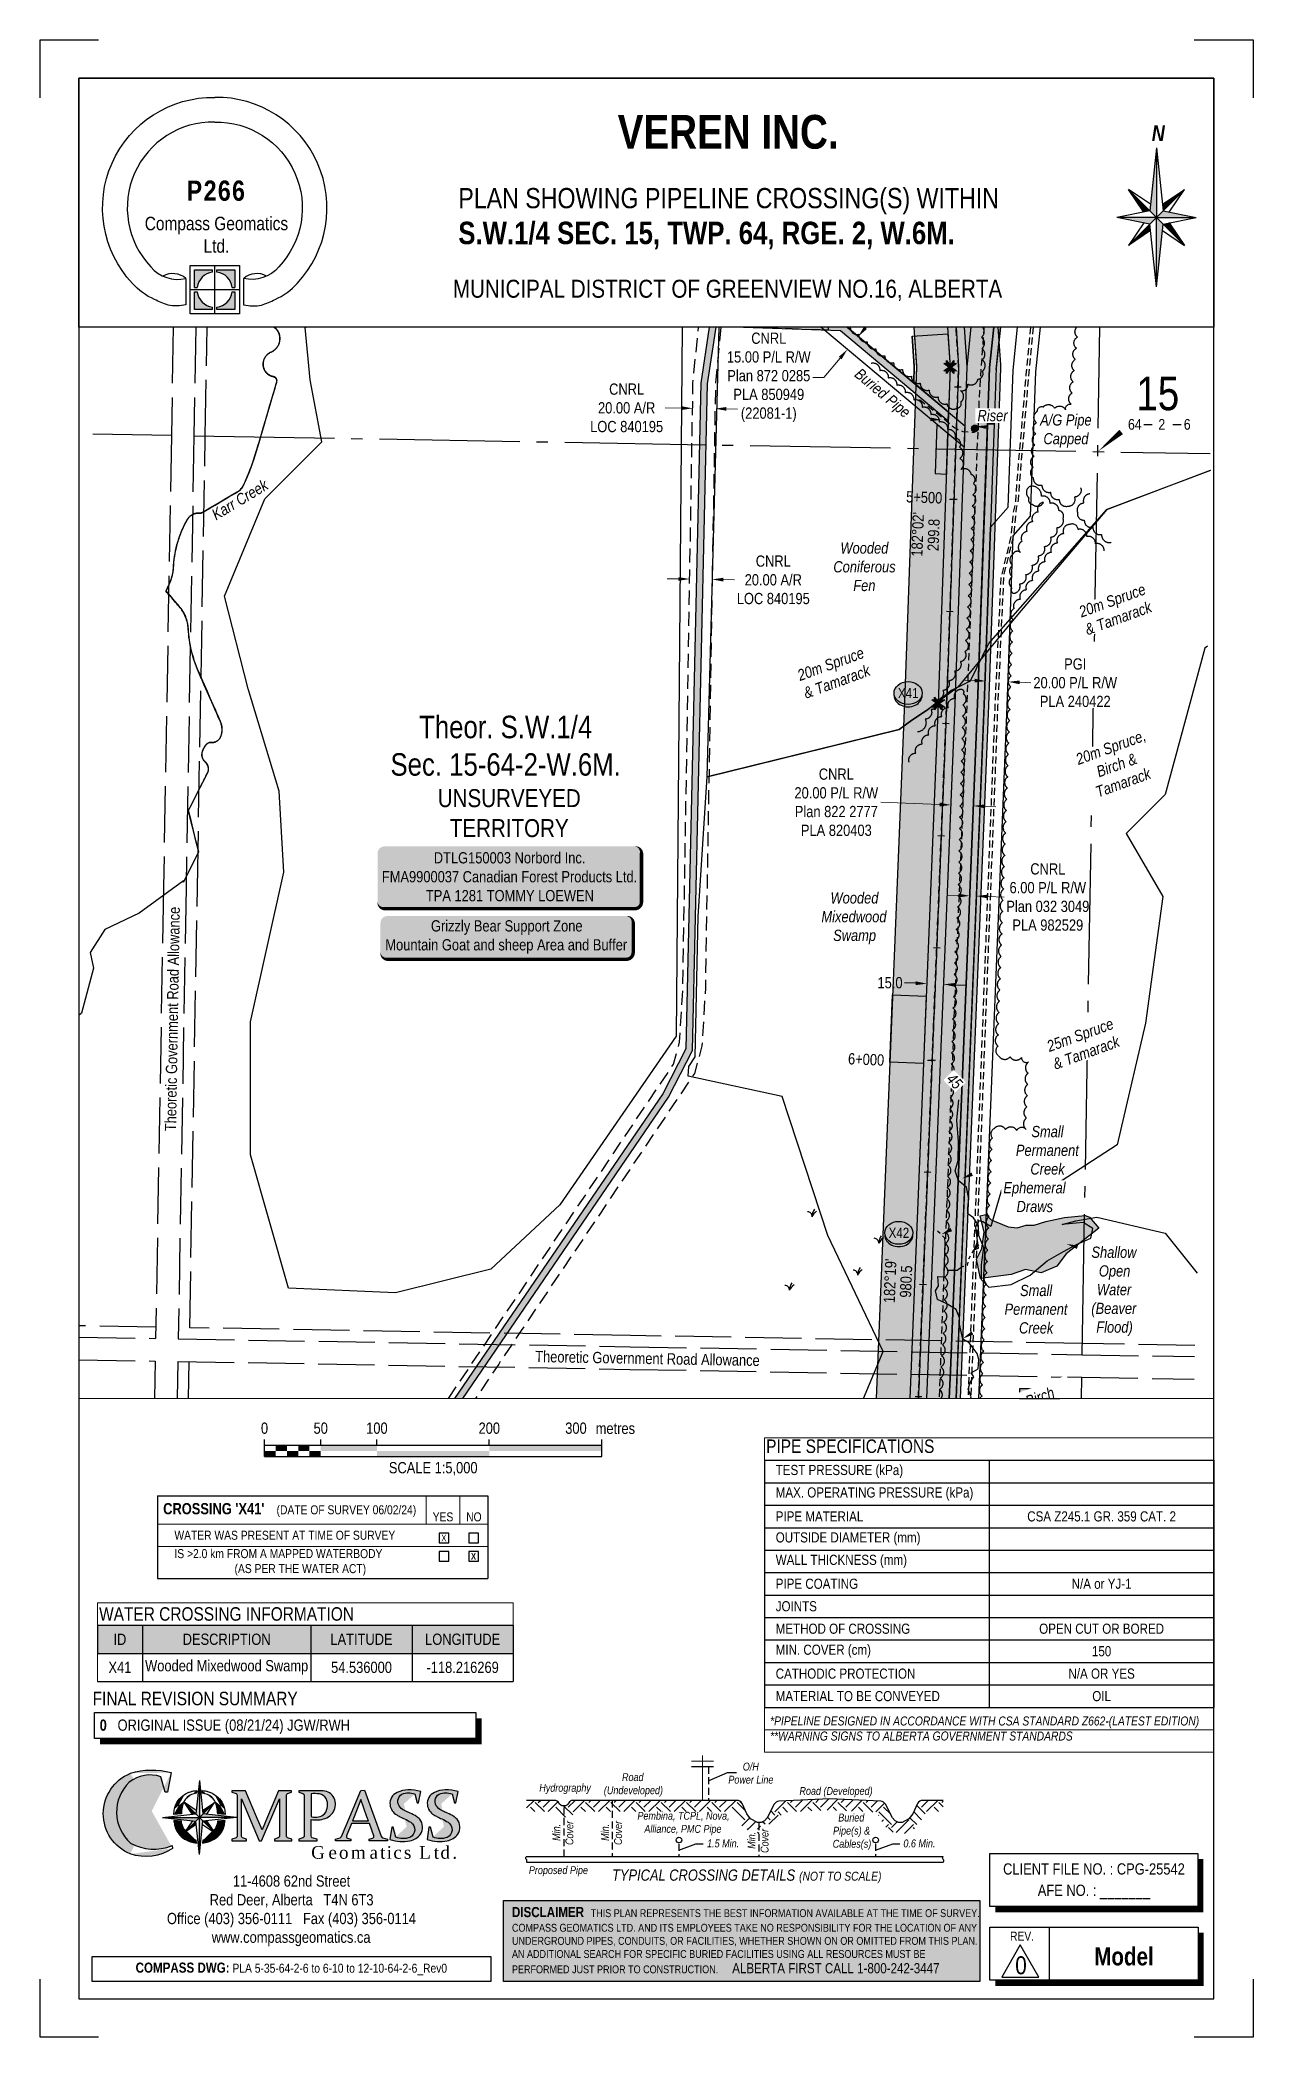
# Paper-space layout 'XING #18' of a CAD drawing. Extents: x -2321 to -1242, y 0 to 1778.
# The model-space entities are those that its viewports show. They can reach past a viewport. Long polylines and large blocks are cut down to what shows.
import ezdxf
from ezdxf.enums import TextEntityAlignment as Align

# ---------------------------------------------------------------- set-up
doc = ezdxf.new("R2010")
doc.units = 0
doc.header["$LTSCALE"] = 5
doc.header["$PDSIZE"] = 0.5
for name, pattern in [('0', [1, 1, 0]), ('foc-ACCESSROAD', [3.75, 2.5, -1.25]), ('foc-QUARTERLINE', [33, 25, -3, 2, -3]), ('foc-TIELINE', [1.875, 1.25, -0.625]), ('foc-TOPO', [1, 0.2, -0.8]), ('foc-TOPO-ephemeral', [6.25, 3.125, -0.625, 0.625, -0.625, 0.625, -0.625]), ('foc-UNSURVEYED', [12.5, 10, -2.5]), ('UG_PIPE', [1.875, 1.25, -0.625])]:
    doc.linetypes.add(name, pattern=pattern)
doc.layers.get('Defpoints').update_dxf_attribs({"color": 9})
for name, color, linetype in [('10', 1, 'Continuous'), ('9', 3, 'Continuous'), ('AS-PIPE-AG', 44, 'Continuous'), ('AS-PIPE-UG', 44, 'UG_PIPE'), ('AS-PIPE-UG-T', 44, 'Continuous'), ('AS-SYMBOL', 7, 'Continuous'), ('AS-UNDERLAY-H', 141, 'Continuous'), ('AS-WILDLIFE-BLOCK', 131, 'Continuous'), ('C-SYMBOL', 7, 'Continuous'), ('CG-BORDER', 2, 'Continuous'), ('CG-LOGO', 7, 'Continuous'), ('CG-NORTH', 7, 'Continuous'), ('CG-NOTES', 7, 'Continuous'), ('F-AR', 190, 'foc-ACCESSROAD'), ('F-RW', 190, 'Continuous'), ('F-WS', 190, 'foc-ACCESSROAD'), ('L-2', 7, 'Continuous'), ('L-BD', 7, 'Continuous'), ('L-MON', 1, 'Continuous'), ('L-ROAD-T', 7, 'Continuous'), ('L-SECLBL', 7, 'Continuous'), ('L-SECQ', 8, 'foc-QUARTERLINE'), ('L-UNS-T', 3, 'Continuous'), ('L-USEC', 7, 'foc-UNSURVEYED'), ('P-BUFFER-H 30m', 51, 'Continuous'), ('P-CHAINAGE-CL', 201, 'foc-TIELINE'), ('P-CROSSINGS', 250, 'Continuous'), ('P-PROPOSED', 10, 'Continuous'), ('P-PROPOSED-H', 21, 'Continuous'), ('P-TEMP-H', 41, 'Continuous'), ('P-TEMP_LOG DECK', 46, 'Continuous'), ('P-TEMP_WORKSPACE', 46, 'Continuous'), ('P-TXT', 4, 'Continuous'), ('P-WORKAREA', 113, 'Continuous'), ('P-WORKAREA-H', 111, 'Continuous'), ('S-1', 1, 'Continuous'), ('S-2', 2, 'Continuous'), ('T-BUSH', 110, '0'), ('T-BUSH-T', 110, 'Continuous'), ('T-CREEK', 160, 'Continuous'), ('T-DRAW', 143, 'foc-TOPO-ephemeral'), ('T-GENERAL', 48, 'foc-TOPO'), ('T-TIE', 201, 'foc-TIELINE'), ('T-WATER', 160, 'Continuous'), ('T-WATER-H', 133, 'Continuous'), ('T-WATER-T', 170, 'Continuous'), ('WETLAND', 143, 'Continuous'), ('WETLAND-T', 146, 'Continuous')]:
    doc.layers.add(name, color=color, linetype=linetype)
for name, color, linetype, lineweight in [('AS-GENERAL', 48, 'Continuous', 18), ('F-AR-T', 190, 'Continuous', 9), ('F-RW-T', 190, 'Continuous', 9), ('P-CHAINAGE-T', 201, 'Continuous', 18), ('T-TIE-T', 201, 'Continuous', 18)]:
    doc.layers.add(name, color=color, linetype=linetype, lineweight=lineweight)
doc.layers.add('P-100m WELL BORE BUFFER', color=7, linetype='Continuous', true_color=0xf5ffd6)
doc.styles.add('0', font='ARIALN.TTF')
doc.styles.add('100L', font='ARIALN.TTF', dxfattribs={"height": 11})
doc.styles.add('175L', font='ARIALN.TTF', dxfattribs={"height": 20})
doc.styles.add('80', font='ARIALN.TTF', dxfattribs={"height": 10})
doc.styles.add('80CG', font='ARIALN.TTF', dxfattribs={"height": 10})
doc.styles.add('80L', font='ARIALN.TTF', dxfattribs={"height": 10})
doc.styles.add('80LS', font='ARIALNI.TTF', dxfattribs={"height": 10})
doc.styles.add('BOLD', font='ARIALNB.TTF')
doc.styles.add('Crossing', font='ARIALN.TTF', dxfattribs={"height": 10})
doc.styles.add('foc-LtypeFont', font='ARIALN.TTF', dxfattribs={"height": 7.35})
doc.styles.add('SIMPLEX', font='ARIALN.TTF')
doc.styles.get("Standard").update_dxf_attribs({"font": 'ARIALN.TTF'})
doc.linetypes.add('foc-TOPO-flowdirection-NOLINE', pattern='A,0,[">",foc-LtypeFont,S=0.3,R=0,X=0,Y=-0.945],-20,[">",foc-LtypeFont,S=0.3,R=0,X=0,Y=-0.945],0', length=20)
doc.dimstyles.new('Compass 5 000', dxfattribs={"dimscale": 5, "dimtxt": 9, "dimasz": 2, "dimexe": 0.2, "dimexo": 0.0625, "dimgap": 0.5, "dimtad": 0, "dimtih": 1, "dimtoh": 1, "dimzin": 0, "dimdsep": 46, "dimtxsty": '80CG', "dimcen": 0.1, "dimse1": 1, "dimse2": 1, "dimclrd": 256, "dimclrt": 256, "dimaunit": 1, "dimadec": 4, "dimazin": 0, "dimtfac": 0.06, "dimtofl": 0, "dimtmove": 0, "dimatfit": 1, "dimfxl": 0.2, "dimtolj": 1, "dimtzin": 0, "dimlwd": -1, "dimarcsym": 0})

psp = doc.layouts.new('XING #18')

# ---------------------------------------------------------------- texts
at = {"insert": (-2076.3, 1711.2), "char_height": 9, "attachment_point": 1, "style": '80L'}
psp.add_mtext_dynamic_manual_height_columns('\\pi269.16452;{\\fArial Narrow|b1|i0|c0|p34;\\H3.3333x;\\C14;VEREN INC.}\\P\\pi366.2952;\\P\\pi127.36546;{\\H2x;PLAN SHOWING PIPELINE CROSSING(S) WITHIN\\H0.11111x; \\P\\pi146.57244;\\fArial Narrow|b1|i0|c0|p34;\\H9.9999x;S.W.1/4 SEC. 15, TWP. 64, RGE. 2, W.6M.}\\P\\pi366.2952;\\P\\pi365.97665;{\\H0.22222x; \\P\\pi122.54015;\\H8.0001x;MUNICIPAL DISTRICT OF GREENVIEW NO.16, ALBERTA}', width=732.59, gutter_width=45, heights=[0], dxfattribs=at)
at = {"layer": 'CG-NOTES', "attachment_point": 1, "style": '80'}
for s, insert, char_height, width in [('\\pi77.33221;11-4608 62nd Street\\P\\pi56.72512;Red Deer, Alberta   T4N 6T3\\P\\pi18.6726;Office (403) 356-0111   Fax (403) 356-0114\\P\\pi58.50547;www.compassgeomatics.ca', (-2226.9, 143.9), 10, 257.83), ('\\pi37.09573;{\\fArial Narrow|b1|i0|c0|p34;\\H1.125x;\\C14;COMPASS DWG:} PLA 5-35-64-2-6 to 6-10 to 12-10-64-2-6_Rev0', (-2273.2, 66.3), 8, 350.451)]:
    psp.add_mtext(s, dxfattribs=dict(at, insert=insert, char_height=char_height, width=width))

msp = doc.modelspace()

# ---------------------------------------------------------------- texts
at = {"layer": 'AS-GENERAL', "insert": (421386.514, 6044089.874), "char_height": 9.99544, "attachment_point": 1, "style": '80L'}
msp.add_mtext_dynamic_manual_height_columns('\\pi0.04998;{\\fArial Narrow|b0|i1|c0|p34;A/G Pipe \\P\\pi3.00906;Capped}', width=45.64533, gutter_width=49.977, heights=[0], dxfattribs=at)
at = {"layer": 'AS-PIPE-UG-T', "insert": (421226.843, 6044131.995), "char_height": 9.99544, "attachment_point": 1, "rotation": 320.032958, "style": '80L'}
msp.add_mtext_dynamic_manual_height_columns('\\pi0.29884;{\\fArial Narrow|b0|i1|c0|p34;Buried Pipe}', width=59.00894, gutter_width=49.977, heights=[0], dxfattribs=at)
at = {"layer": 'C-SYMBOL', "color": 3, "insert": (420910.944, 6043821.522), "char_height": 20, "width": 203.24229, "attachment_point": 2, "style": '175L'}
msp.add_mtext('Theor. S.W.1/4 \\PSec. 15-64-2-W.6M.', dxfattribs=at)
at = {"layer": 'L-BD', "color": 5, "style": '80L'}
for s, rotation, p in [("182°02'", 87.9628, (421277.483, 6043983.005)), ('299.8', 87.9628, (421291.718, 6043982.499)), ("182°19'", 87.6704, (421252.978, 6043318.403)), ('980.5', 87.6704, (421267.21, 6043317.824))]:
    msp.add_text(s, height=9.9954, rotation=rotation, dxfattribs=at).set_placement(p, align=Align.MIDDLE)
at = {"layer": 'L-ROAD-T', "style": '80L'}
for rotation, p in [(89.022928, (420614.333, 6043551.562)), (358.978911, (421037.135, 6043249.355))]:
    msp.add_text('Theoretic Government Road Allowance', height=9.99539, rotation=rotation, dxfattribs=at).set_placement(p, align=Align.MIDDLE_CENTER)
at = {"layer": 'L-UNS-T', "color": 3, "insert": (420914.148, 6043734.725), "char_height": 15.99262, "attachment_point": 5, "style": '80L'}
msp.add_mtext_dynamic_manual_height_columns('UNSURVEYED TERRITORY', width=126.35547, gutter_width=47.478, heights=[0], dxfattribs=at)
at = {"layer": 'P-CHAINAGE-T', "style": '80L'}
for s, rotation, p in [('5+500', 357.962769, (421283.416, 6044015.978)), ('6+000', 357.670368, (421231.721, 6043515.586))]:
    msp.add_text(s, height=9.9954, rotation=rotation, dxfattribs=at).set_placement(p, align=Align.MIDDLE_CENTER)
at = {"layer": 'T-WATER-T', "insert": (420648.136, 6044003.857), "char_height": 9.9954, "attachment_point": 1, "rotation": 31.172252, "style": '80L'}
msp.add_mtext_dynamic_manual_height_columns('{\\fArial Narrow|b0|i1|c0|p34;Karr Creek}', width=56.05708, gutter_width=49.978, heights=[0], dxfattribs=at)
at = {"layer": 'T-WATER-T', "char_height": 9.99544, "attachment_point": 1, "style": '80L'}
for s, width, insert in [('\\pi14.12609;{\\fArial Narrow|b0|i1|c0|p34;Small \\P\\pi0.32611;Permanent\\P\\pi13.22268;Creek}', 56.5544, (421364.688, 6043456.335)), ('\\pi0.45566;{\\fArial Narrow|b0|i1|c0|p34;Shallow \\P\\pi7.06587;Open \\P\\pi5.35792;Water\\P\\pi0.34998;(Beaver \\P\\pi4.78861;Flood)}', 40.81806, (421431.772, 6043348.909)), ('\\pi14.12609;{\\fArial Narrow|b0|i1|c0|p34;Small \\P\\pi0.32611;Permanent\\P\\pi13.22268;Creek}', 56.5544, (421354.567, 6043314.863))]:
    msp.add_mtext_dynamic_manual_height_columns(s, width=width, gutter_width=49.977, heights=[0], dxfattribs=dict(at, insert=insert))
at = {"layer": 'WETLAND-T', "char_height": 10, "attachment_point": 1, "style": '80L'}
for s, insert, width in [('\\pi6.83718;{\\fArial Narrow|b0|i1|c0|p34;Wooded \\P\\pi0.56842;Coniferous\\P\\pi18.27988;Fen}', (421202.008, 6043975.844), 55.46835), ('\\pi8.40266;{\\fArial Narrow|b0|i1|c0|p34;Wooded \\P\\pi0.32626;Mixedwood \\P\\pi10.73213;Swamp}', (421191.624, 6043664.37), 58.59932)]:
    msp.add_mtext(s, dxfattribs=dict(at, insert=insert, width=width))

# ---------------------------------------------------------------- blocks, each defined once
blk = doc.blocks.new('cg-north')
at = {"linetype": 'Continuous'}
for points in [[(-0.3, 62), (-6.2, 6), (-0.3, 0.1)], [(-25.2, 25), (-11.6, 4.9), (-6.2, 6)], [(24.6, 25), (5, 11.8), (5.6, 6)], [(-0.3, 0.1), (-35.5, 0.1), (-6.2, -5.8)], [(5.6, 6), (-0.3, 0.1), (34.9, 0.1)], [(5.6, -5.8), (-0.3, 0.1), (-0.3, -61.7)], [(-5.6, -11.5), (-6.2, -5.8), (-25.2, -24.8)], [(11, -4.7), (5.6, -5.8), (24.6, -24.8)]]:
    blk.add_hatch(color=14, dxfattribs=at).paths.add_polyline_path(points)
at = {"color": 14, "linetype": 'Continuous'}
for p, q in [((-0.3, 62), (-6.2, 6)), ((-0.3, 62), (-0.3, 0.1)), ((-0.3, 62), (5.6, 6)), ((-0.3, 0.1), (-25.2, 25)), ((-11.6, 4.9), (-25.2, 25)), ((-5.6, 11.8), (-25.2, 25)), ((-0.3, 0.1), (24.6, 25)), ((5, 11.8), (24.6, 25)), ((11, 4.9), (24.6, 25)), ((-6.2, 6), (-35.5, 0.1)), ((-0.3, 0.1), (-35.5, 0.1)), ((-6.2, -5.8), (-35.5, 0.1)), ((-0.3, 0.1), (-25.2, -24.8)), ((-0.3, 0.1), (24.6, -24.8)), ((-0.3, -61.7), (-0.3, 0.1)), ((-0.3, 0.1), (34.9, 0.1)), ((5.6, 6), (34.9, 0.1)), ((5.6, -5.8), (34.9, 0.1)), ((-11.6, -4.7), (-25.2, -24.8)), ((-5.6, -11.5), (-25.2, -24.8)), ((-0.3, -61.7), (-6.2, -5.8)), ((-0.3, -61.7), (5.6, -5.8)), ((5, -11.5), (24.6, -24.8)), ((10.9, -4.5), (11, -4.7)), ((11, -4.7), (24.6, -24.8))]:
    blk.add_line(p, q, dxfattribs=at)
at = {"color": 14, "linetype": 'Continuous', "insert": (-10.2, 82), "char_height": 14, "width": 22.782, "attachment_point": 1, "style": '80CG'}
blk.add_mtext('\\pi5.63716;{\\fArial Narrow|b1|i1|c0|p34;N}', dxfattribs=at)
blk = doc.blocks.new('*U59')
at = {"layer": 'Defpoints'}
for p, q in [((0, 1778), (52.2, 1778)), ((0, 1726.5), (0, 1778)), ((1027.2, 1778), (1079.5, 1778)), ((1079.5, 1778), (1079.5, 1726.5)), ((0, 0), (0, 51.5)), ((1079.5, 51.5), (1079.5, 0)), ((52.2, 0), (0, 0)), ((1079.5, 0), (1027.2, 0))]:
    blk.add_line(p, q, dxfattribs=at)
at = {"layer": 'S-1'}
for p, q in [((0, 1778), (0, 1778)), ((1079.5, 1778), (1079.5, 1778)), ((0, 0), (0, 0)), ((1079.5, 0), (1079.5, 0))]:
    blk.add_line(p, q, dxfattribs=at)
at = {"layer": 'S-2'}
blk.add_lwpolyline([(34.7, 34), (1044.7, 34), (1044.7, 1744), (34.7, 1744)], close=True, dxfattribs=at)
at = {"style": '80', "flags": 1}
blk.add_attdef('PAGENUMBER', (52.2, 51.5), '', height=10, rotation=90, dxfattribs=at)
blk = doc.blocks.new('c_logo')
h = blk.add_hatch(color=256)
edge = h.paths.add_edge_path()
edge.add_arc((-141.8, -18.9), 63, 74.1661, 107.5113, ccw=False)
edge.add_line((-124.6, 41.7), (-127.8, 24.4))
edge.add_line((-127.8, 24.4), (-129.9, 24.3))
edge.add_line((-129.9, 24.3), (-133.7, 38))
edge.add_arc((-143.5, 10.5), 29.1, 70.3832, 129.1598)
edge.add_arc((-136.2, 6.6), 36.9, 134.0613, 228.3206)
edge.add_arc((-139.8, 16.8), 43.2, 241.0325, 291.7344)
edge.add_line((-123.8, -23.3), (-123.3, -25.7))
edge.add_arc((-147.3, 10.4), 43.4, 251.5179, 303.5841, ccw=False)
edge.add_arc((-146.1, 5.2), 38.8, 112.1026, 247.4698, ccw=False)
h = blk.add_hatch(color=256)
edge = h.paths.add_edge_path()
edge.add_arc((-89, 1.8), 33.4, 166.6682, 175.6601, ccw=False)
edge.add_arc((-102.3, 5.6), 19.6, 121.6531, 168.6953, ccw=False)
edge.add_arc((-99.6, 0.9), 25, 95.0736, 121.1383, ccw=False)
edge.add_line((-101.8, 25.8), (-102.1, 23.3))
edge.add_arc((-99.9, 6.4), 17.1, 97.444, 127.0912)
edge.add_arc((-98.7, 8.4), 16.4, 134.7148, 171.0442)
edge.add_arc((-73.8, 3.2), 41.8, 169.3159, 177.5034)
edge.add_line((-115.5, 5), (-122.3, 4.3))
at = {"linetype": 'Continuous'}
for points in [[(-99.4, 34.7), (-102.5, 4.9), (-99.4, 1.7)], [(-99.4, 1.7), (-132.4, 1.7), (-102.5, -1.4)], [(-112.7, 15), (-105.6, 4.5), (-102.5, 4.9)], [(-96.3, 4.9), (-99.4, 1.7), (-66.4, 1.7)], [(-96.3, -1.4), (-99.4, 1.7), (-99.4, -31.3)], [(-86.1, 15), (-96.6, 7.9), (-96.3, 4.9)], [(-102.2, -4.5), (-102.5, -1.4), (-112.7, -11.6)], [(-93.2, -1.1), (-96.3, -1.4), (-86.1, -11.6)]]:
    blk.add_hatch(color=14, dxfattribs=at).paths.add_polyline_path(points)
h = blk.add_hatch(color=256)
edge = h.paths.add_edge_path()
edge.add_arc((-99.1, 0.9), 25, 58.8617, 85.0803, ccw=False)
edge.add_arc((-96.4, 5.6), 19.6, 11.3047, 58.3469, ccw=False)
edge.add_arc((-109.7, 1.8), 33.4, 4.3278, 13.3318, ccw=False)
edge.add_line((-76.4, 4.3), (-83.2, 5))
edge.add_arc((-124.9, 3.2), 41.8, 2.487, 10.6841)
edge.add_arc((-100.1, 8.4), 16.4, 8.9558, 45.2852)
edge.add_arc((-98.8, 6.4), 17.1, 52.9088, 82.7833)
edge.add_line((-96.7, 23.3), (-97, 25.8))
h = blk.add_hatch(color=256)
edge = h.paths.add_edge_path()
edge.add_line((-48.6, 2.5), (-58.3, 25.6))
edge.add_line((-58.3, 25.6), (-70.6, 25.6))
edge.add_line((-70.6, 25.6), (-70.6, 24.2))
edge.add_line((-70.6, 24.2), (-66.8, 23))
edge.add_arc((-67.2, 21.6), 1.5, 0, 72.6157, ccw=False)
edge.add_line((-65.7, 21.6), (-65.7, 2.5))
edge.add_line((-65.7, 2.5), (-65.7, -14.9))
edge.add_arc((-67.2, -14.9), 1.5, -73.424, 0, ccw=False)
edge.add_line((-66.8, -16.3), (-70.5, -17.4))
edge.add_line((-70.5, -17.4), (-70.5, -18.9))
edge.add_line((-70.5, -18.9), (-57.6, -18.9))
edge.add_line((-57.6, -18.9), (-57.6, -17.5))
edge.add_line((-57.6, -17.5), (-61.1, -16.4))
edge.add_arc((-60.6, -15), 1.5, 180, 252.4646, ccw=False)
edge.add_line((-62.1, -15), (-62.1, 2.5))
edge.add_line((-62.1, 2.5), (-62.1, 18.4))
edge.add_line((-62.1, 18.4), (-46.4, -18.9))
edge.add_line((-46.4, -18.9), (-44.1, -18.9))
edge.add_line((-44.1, -18.9), (-35, 2.5))
edge.add_line((-35, 2.5), (-28.3, 18.3))
edge.add_line((-28.3, 18.3), (-28.3, 2.5))
edge.add_line((-28.3, 2.5), (-28.3, -15))
edge.add_arc((-29.8, -15), 1.5, -73.424, 0, ccw=False)
edge.add_line((-29.4, -16.4), (-32.7, -17.4))
edge.add_line((-32.7, -17.4), (-32.7, -18.9))
edge.add_line((-32.7, -18.9), (-17.3, -18.9))
edge.add_line((-17.3, -18.9), (-17.3, -17.5))
edge.add_line((-17.3, -17.5), (-21, -16.3))
edge.add_arc((-20.5, -14.9), 1.5, 180, 252.4646, ccw=False)
edge.add_line((-22, -14.9), (-22, 2.5))
edge.add_line((-22, 2.5), (-22, 21.7))
edge.add_arc((-20.5, 21.7), 1.5, 107.3843, 180, ccw=False)
edge.add_line((-21, 23.1), (-17.4, 24.2))
edge.add_line((-17.4, 24.2), (-17.4, 25.6))
edge.add_line((-17.4, 25.6), (-29.1, 25.6))
edge.add_line((-29.1, 25.6), (-38.8, 2.5))
edge.add_line((-38.8, 2.5), (-43.7, -9.1))
edge.add_line((-43.7, -9.1), (-48.6, 2.5))
h = blk.add_hatch(color=256)
h.paths.add_polyline_path([(7.6, 25.6), (-11.1, 25.6), (-11.1, 24.2), (-7.3, 23, -0.326805), (-6.3, 21.6), (-6.3, -14.9, -0.331803), (-7.4, -16.3), (-11.1, -17.4), (-11.1, -18.9), (5.3, -18.9), (5.3, -17.5), (1, -16.2, -0.327162), (0, -14.7), (0, 0, 0.135693), (12.6, 1, 0.518306), (18.8, 21.8, 0.201798)])
h.paths.add_polyline_path([(0, 22.9, -0.05909), (7.3, 22.8, -0.236459), (13.3, 18.7, -0.297964), (11.9, 5.1, -0.269959), (0.5, 2.5, -0.011455), (0, 2.6)], flags=16)
h = blk.add_hatch(color=256)
h.paths.add_polyline_path([(47.4, 26.1), (44.1, 25.8), (34.4, 2.5), (27.1, -15, -0.225541), (25.7, -16.2), (21.8, -17.4), (21.8, -18.9), (34.7, -18.9), (35.3, -18.9), (35.3, -17.5), (32.4, -16.6, -0.43446), (31.4, -14.6), (35.8, -3.6), (51.8, -3.6), (55.7, -14.5, -0.430441), (54.7, -16.5), (51.5, -17.4), (51.5, -18.9), (67.8, -18.9), (67.8, -17.5), (63.9, -16.3, -0.232291), (62.4, -14.9), (56.1, 2.5)])
h.paths.add_polyline_path([(44.1, 17.7), (49.6, 2.5), (50.9, -1.1), (36.8, -1.1), (38.2, 2.5)], flags=16)
h = blk.add_hatch(color=256)
edge = h.paths.add_edge_path()
edge.add_arc((103.3, 50.8), 54.1, 243.1997, 248.1345)
edge.add_arc((69.9, -30.2), 33.5, 55.7647, 66.7239, ccw=False)
edge.add_arc((84.5, -9), 7.7, -65.6478, 57.1428, ccw=False)
edge.add_arc((81.8, 0.7), 17.7, 248.3428, 289.4425, ccw=False)
edge.add_line((75.3, -15.8), (73.1, -6.7))
edge.add_line((73.1, -6.7), (71.7, -6.9))
edge.add_line((71.7, -6.9), (70.1, -17.8))
edge.add_arc((81.2, 14.2), 33.9, 250.8905, 281.4155)
edge.add_arc((84.6, -3.1), 16.2, 281.7683, 321.9948)
edge.add_arc((87.3, -7), 11.8, 328.8789, 398.35)
edge.add_arc((79.7, -17.6), 24.7, 46.7096, 54.4302)
edge.add_arc((79.7, -17.6), 24.7, 54.4302, 70.3091)
edge.add_arc((139.4, 119.6), 125, 243.6166, 245.7228, ccw=False)
edge.add_arc((89.5, 20.6), 14.2, 223.2297, 246.3738, ccw=False)
edge.add_arc((84.7, 16.1), 7.62, 121.2723, 223.353, ccw=False)
edge.add_arc((86.6, 7.5), 16.2, 69.6826, 111.1397, ccw=False)
edge.add_line((92.2, 22.7), (94.3, 14.7))
edge.add_line((94.3, 14.7), (95.6, 14.9))
edge.add_line((95.6, 14.9), (97.6, 24.9))
edge.add_arc((87.2, -14.4), 40.7, 75.2956, 91.6843)
edge.add_arc((86, 5.6), 20.7, 89.7518, 117.221)
edge.add_arc((80.5, 14.4), 10.4, 112.8657, 186.9967)
edge.add_arc((81.9, 14.2), 11.8, 185.0082, 240.0685)
edge.add_arc((103.3, 50.8), 54.1, 239.829, 243.1997)
h = blk.add_hatch(color=256)
edge = h.paths.add_edge_path()
edge.add_arc((136.5, 50.8), 54.1, 243.1997, 248.1345)
edge.add_arc((103.1, -30.2), 33.5, 55.7647, 66.7239, ccw=False)
edge.add_arc((117.7, -9), 7.7, -65.6478, 57.1428, ccw=False)
edge.add_arc((115, 0.7), 17.7, 248.3428, 289.4425, ccw=False)
edge.add_line((108.5, -15.8), (106.3, -6.7))
edge.add_line((106.3, -6.7), (104.8, -6.9))
edge.add_line((104.8, -6.9), (103.3, -17.8))
edge.add_arc((114.4, 14.2), 33.9, 250.8905, 281.4155)
edge.add_arc((117.8, -3.1), 16.2, 281.7683, 321.9948)
edge.add_arc((120.5, -7), 11.8, 328.8789, 398.35)
edge.add_arc((112.8, -17.6), 24.7, 46.7096, 54.4302)
edge.add_arc((112.8, -17.6), 24.7, 54.4302, 70.3091)
edge.add_arc((172.5, 119.6), 125, 243.6166, 245.7228, ccw=False)
edge.add_arc((122.7, 20.6), 14.2, 223.2297, 246.3738, ccw=False)
edge.add_arc((117.9, 16.1), 7.62, 121.2723, 223.353, ccw=False)
edge.add_arc((119.8, 7.5), 16.2, 69.6826, 111.1397, ccw=False)
edge.add_line((125.4, 22.7), (127.5, 14.7))
edge.add_line((127.5, 14.7), (128.8, 14.9))
edge.add_line((128.8, 14.9), (130.8, 24.9))
edge.add_arc((120.4, -14.4), 40.7, 75.2956, 91.6843)
edge.add_arc((119.2, 5.6), 20.7, 89.7518, 117.221)
edge.add_arc((113.7, 14.4), 10.4, 112.8657, 186.9967)
edge.add_arc((115.1, 14.2), 11.8, 185.0082, 240.0685)
edge.add_arc((136.5, 50.8), 54.1, 239.829, 243.1997)
h = blk.add_hatch(color=256)
edge = h.paths.add_edge_path()
edge.add_arc((-89, 3), 33.4, 186.7164, 193.3318)
edge.add_arc((-102.3, -0.8), 19.6, 191.3047, 238.3469)
edge.add_arc((-99.6, 3.9), 25, 238.8617, 264.5936)
edge.add_line((-102, -21), (-102.2, -18.5))
edge.add_arc((-99.9, -1.6), 17.1, 232.9088, 262.0641, ccw=False)
edge.add_arc((-98.7, -3.6), 16.4, 188.9558, 225.2852, ccw=False)
edge.add_arc((-73.8, 1.6), 41.8, 184.3813, 190.6841, ccw=False)
edge.add_line((-115.5, -1.6), (-122.2, -0.9))
h = blk.add_hatch(color=256)
edge = h.paths.add_edge_path()
edge.add_arc((-124.9, 1.6), 41.8, 349.3159, 355.6284, ccw=False)
edge.add_arc((-100.1, -3.6), 16.4, 314.7148, 351.0442, ccw=False)
edge.add_arc((-98.8, -1.6), 17.1, 277.7082, 307.0912, ccw=False)
edge.add_line((-96.5, -18.5), (-96.8, -21))
edge.add_arc((-99.1, 3.9), 25, 275.2524, 301.1383)
edge.add_arc((-96.4, -0.8), 19.6, 301.6531, 348.6953)
edge.add_arc((-109.7, 3), 33.4, 346.6682, 353.2958)
edge.add_line((-76.6, -0.9), (-83.3, -1.6))
at = {"color": 14, "linetype": 'Continuous'}
for p, q in [((-99.4, 34.7), (-102.5, 4.9)), ((-99.4, 34.7), (-99.4, 1.7)), ((-99.4, 34.7), (-96.3, 4.9)), ((-132.4, 1.7), (-102.5, 4.9)), ((-132.4, 1.7), (-102.5, -1.4)), ((-132.4, 1.7), (-99.4, 1.7)), ((-99.4, 1.7), (-112.7, 15)), ((-105.6, 4.5), (-112.7, 15)), ((-102.2, 7.9), (-112.7, 15)), ((-99.4, 1.7), (-112.7, -11.6)), ((-99.4, 1.7), (-86.1, 15)), ((-66.4, 1.7), (-99.4, 1.7)), ((-99.4, 1.7), (-86.1, -11.6)), ((-99.4, -31.3), (-99.4, 1.7)), ((-96.6, 7.9), (-86.1, 15)), ((-66.4, 1.7), (-96.3, 4.9)), ((-66.4, 1.7), (-96.3, -1.4)), ((-93.2, 4.5), (-86.1, 15)), ((-105.6, -1.1), (-112.7, -11.6)), ((-102.2, -4.5), (-112.7, -11.6)), ((-99.4, -31.3), (-102.5, -1.4)), ((-99.4, -31.3), (-96.3, -1.4)), ((-96.6, -4.5), (-86.1, -11.6)), ((-93.2, -1.1), (-86.1, -11.6))]:
    blk.add_line(p, q, dxfattribs=at)
at = {"flags": 128}
for points in [[(-160.8, 41.1, -0.146532), (-124.6, 41.7), (-127.8, 24.4), (-129.9, 24.3), (-133.7, 38, 0.262236), (-161.9, 33.1, 0.436158), (-160.8, -21, 0.22491), (-123.8, -23.3), (-123.3, -25.7, -0.231173), (-161, -30.7, -0.670499)], [(-122.3, 4.3, -0.039254), (-121.5, 9.5, -0.208192), (-112.6, 22.3, -0.114221), (-101.8, 25.8), (-102.1, 23.3, 0.130087), (-110.2, 20, 0.159858), (-114.8, 10.9, 0.03574), (-115.5, 5)], [(-97, 25.8, -0.114902), (-86.2, 22.3, -0.208192), (-77.2, 9.5, -0.039307), (-76.4, 4.3), (-83.2, 5, 0.035782), (-83.9, 10.9, 0.159858), (-88.5, 20, 0.131095), (-96.7, 23.3)], [(-48.6, 2.5), (-58.3, 25.6), (-70.6, 25.6), (-70.6, 24.2), (-66.8, 23, -0.327892), (-65.7, 21.6), (-65.7, 2.5), (-65.7, -14.9, -0.331803), (-66.8, -16.3), (-70.5, -17.4), (-70.5, -18.9), (-57.6, -18.9), (-57.6, -17.5), (-61.1, -16.4, -0.327162), (-62.1, -15), (-62.1, 2.5), (-62.1, 18.4), (-46.4, -18.9), (-44.1, -18.9), (-35, 2.5), (-28.3, 18.3), (-28.3, 2.5), (-28.3, -15, -0.331803), (-29.4, -16.4), (-32.7, -17.4), (-32.7, -18.9), (-17.3, -18.9), (-17.3, -17.5), (-21, -16.3, -0.327162), (-22, -14.9), (-22, 2.5), (-22, 21.7, -0.327892), (-21, 23.1), (-17.4, 24.2), (-17.4, 25.6), (-29.1, 25.6), (-38.8, 2.5), (-43.7, -9.1)], [(78.9, 2.5, 0.021535), (83.1, 0.5, -0.047855), (88.7, -2.5, -0.593701), (87.7, -16, -0.181278), (75.3, -15.8), (73.1, -6.7), (71.7, -6.9), (70.1, -17.8, 0.133984), (87.9, -19, 0.177346), (97.4, -13.1, 0.312763), (96.6, 0.4, 0.0337), (94, 2.5, 0.069396), (88, 5.6, -0.00919), (83.8, 7.6, -0.10133), (79.2, 10.9, -0.477408), (80.8, 22.6, -0.18289), (92.2, 22.7), (94.3, 14.7), (95.6, 14.9), (97.6, 24.9, 0.071631), (86.1, 26.3, 0.120434), (76.5, 24, 0.335231), (70.2, 13.1, 0.244978), (76.1, 4, 0.014709)], [(112.1, 2.5, 0.021535), (116.3, 0.5, -0.047855), (121.9, -2.5, -0.593701), (120.9, -16, -0.181278), (108.5, -15.8), (106.3, -6.7), (104.8, -6.9), (103.3, -17.8, 0.133984), (121.1, -19, 0.177346), (130.6, -13.1, 0.312763), (129.8, 0.4, 0.0337), (127.2, 2.5, 0.069396), (121.2, 5.6, -0.00919), (117, 7.6, -0.10133), (112.4, 10.9, -0.477408), (113.9, 22.6, -0.18289), (125.4, 22.7), (127.5, 14.7), (128.8, 14.9), (130.8, 24.9, 0.071631), (119.2, 26.3, 0.120434), (109.7, 24, 0.335231), (103.4, 13.1, 0.244978), (109.3, 4, 0.014709)], [(-122.2, -0.9, 0.028873), (-121.5, -4.7, 0.208192), (-112.6, -17.5, 0.11275), (-102, -21), (-102.2, -18.5, -0.127905), (-110.2, -15.2, -0.159858), (-114.8, -6.1, -0.027508), (-115.5, -1.6)], [(-83.3, -1.6, -0.02755), (-83.9, -6.1, -0.159858), (-88.5, -15.2, -0.128915), (-96.5, -18.5), (-96.8, -21, 0.113431), (-86.2, -17.5, 0.208192), (-77.2, -4.7, 0.028926), (-76.6, -0.9)]]:
    blk.add_lwpolyline(points, format="xyb", close=True, dxfattribs=at)
for points in [[(-11.1, -18.9), (5.3, -18.9), (5.3, -17.5), (1, -16.2, -0.327162), (0, -14.7), (0, 0, 0.135693), (12.6, 1, 0.518306), (18.8, 21.8, 0.201798), (7.6, 25.6), (-11.1, 25.6), (-11.1, 24.2), (-7.3, 23, -0.326805), (-6.3, 21.6), (-6.3, -14.9, -0.331803), (-7.4, -16.3), (-11.1, -17.4), (-11.1, -18.9), (1.8, -18.9)], [(0.5, 2.5, 0.269959), (11.9, 5.1, 0.297964), (13.3, 18.7, 0.236459), (7.3, 22.8, 0.05909), (0, 22.9), (0, 2.6, 0.011455), (0.5, 2.5, 0.011455)], [(34.7, -18.9), (21.8, -18.9), (21.8, -17.4), (25.7, -16.2, 0.225541), (27.1, -15), (34.4, 2.5), (44.1, 25.8), (47.4, 26.1), (56.1, 2.5), (62.4, -14.9, 0.232291), (63.9, -16.3), (67.8, -17.5), (67.8, -18.9), (51.5, -18.9), (51.5, -17.4), (54.7, -16.5, 0.430441), (55.7, -14.5), (51.8, -3.6), (35.8, -3.6), (31.4, -14.6, 0.43446), (32.4, -16.6), (35.3, -17.5), (35.3, -18.9), (21.8, -18.9)]]:
    blk.add_lwpolyline(points, format="xyb", dxfattribs=at)
blk.add_lwpolyline([(50.9, -1.1), (49.6, 2.5), (44.1, 17.7), (38.2, 2.5), (36.8, -1.1)], close=True, dxfattribs=at)
at = {"insert": (0, -23.7), "char_height": 11.25, "width": 132.416, "attachment_point": 1, "style": '80CG'}
blk.add_mtext('{\\fBook Antiqua|b0|i0|c0|p18;\\T1.25;Geomatics Ltd.}', dxfattribs=at)
blk = doc.blocks.new('STAMP')
at = {"linetype": 'Continuous'}
h = blk.add_hatch(color=256, dxfattribs=at)
h.dxf.hatch_style = 1
h.paths.add_polyline_path([(-3.5, -57.3), (-3.5, -55.2), (-19.4, -55.2), (-19.4, -70.8), (-17, -70.8, -0.341095)])
h.paths.add_polyline_path([(14.1, -70.8), (16.5, -70.8), (16.5, -55.2), (0.5, -55.2), (0.5, -57.3, -0.341095)])
h.paths.add_polyline_path([(0.5, -88.4), (0.5, -90.4), (16.5, -90.4), (16.5, -74.8), (14.1, -74.8, -0.341095)])
h.paths.add_polyline_path([(-17, -74.8), (-19.4, -74.8), (-19.4, -90.4), (-3.5, -90.4), (-3.5, -88.4, -0.341095)])
for p, q in [((-1.5, -94.4), (-1.5, -51.2)), ((-19.4, -70.8), (-17, -70.8)), ((-3.5, -57.3), (-3.5, -55.2)), ((0.5, -57.3), (0.5, -55.2)), ((14.1, -70.8), (16.5, -70.8)), ((-23.4, -72.8), (20.5, -72.8)), ((-19.4, -74.8), (-17, -74.8)), ((-3.5, -90.4), (-3.5, -88.4)), ((0.5, -90.4), (0.5, -88.4)), ((14.1, -74.8), (16.5, -74.8))]:
    blk.add_line(p, q, dxfattribs=at)
at = {"linetype": 'Continuous', "flags": 128}
for points in [[(-1.5, 76.4, 0.665153), (-58.4, -52.5, 0.284669), (-27.2, -62.8), (-27.2, -86.2, -0.121434), (-43, -86.6, -0.034119), (-55.1, -81.5, -0.115846), (-74.8, -67.2, -0.661414), (-1.5, 98.4, 0.661414)], [(-1.5, 76.4, -0.665153), (55.5, -52.5, -0.284669), (24.2, -62.8), (24.2, -86.2, 0.121434), (40.1, -86.6, 0.034119), (52.2, -81.5, 0.115846), (71.9, -67.2, 0.661414), (-1.5, 98.4, -0.661414)]]:
    blk.add_lwpolyline(points, format="xyb", dxfattribs=at)
at = {"linetype": 'Continuous'}
blk.add_lwpolyline([(20.5, -94.4), (-23.4, -94.4), (-23.4, -51.2), (20.5, -51.2)], close=True, dxfattribs=at)
for points in [[(-19.4, -70.8), (-19.4, -55.2), (-3.5, -55.2)], [(0.5, -55.2), (16.5, -55.2), (16.5, -70.8)], [(-3.5, -90.4), (-19.4, -90.4), (-19.4, -74.8)], [(16.5, -74.8), (16.5, -90.4), (0.5, -90.4)]]:
    blk.add_lwpolyline(points, dxfattribs=at)
for centre, radius, start, end in [((-38.8, -76.5), 18, 49.7767, 119.1818), ((-1.5, -72.8), 15.7, 97.3315, 172.6685), ((-1.5, -72.8), 15.7, 7.3315, 82.6685), ((35.9, -76.5), 18, 60.8182, 130.2233), ((-1.5, -72.8), 15.7, 187.3315, 262.6685), ((-1.5, -72.8), 15.7, 277.3315, 352.6685)]:
    blk.add_arc(centre, radius, start, end, dxfattribs=at)
at = {"linetype": 'Continuous', "attachment_point": 5, "style": '80CG'}
for s, width, insert, char_height in [('{\\fArial Narrow|b1|i0|c0|p34;\\T1.1;P266}', 51.54, (0, 15.2), 18), ('Compass Geomatics\\PLtd.', 127.184, (0, -24), 12)]:
    blk.add_mtext_dynamic_manual_height_columns(s, width=width, gutter_width=45, heights=[0], dxfattribs=dict(at, insert=insert, char_height=char_height))
blk = doc.blocks.new('*U323')
at = {"layer": 'CG-NOTES'}
h = blk.add_hatch(dxfattribs=at)
h.set_pattern_fill('EARTH', color=256, scale=2.5, angle=45)
h.set_pattern_definition([(45, (-342.701, 88.198), (2e-15, 22.45064), [15.875, -15.875]), (45, (-346.91, 92.408), (2e-15, 22.45064), [15.875, -15.875]), (45, (-351.12, 96.617), (2e-15, 22.45064), [15.875, -15.875]), (135, (-351.12, 99.424), (-22.45064, 2e-15), [15.875, -15.875]), (135, (-346.91, 103.633), (-22.45064, 2e-15), [15.875, -15.875]), (135, (-342.701, 107.843), (-22.45064, 2e-15), [15.875, -15.875])])
edge = h.paths.add_edge_path()
edge.add_line((15.1, 1.3), (15.1, 3.7))
edge.add_line((15.1, 3.7), (22.6, 3.7))
edge.add_line((22.6, 3.7), (22.6, -1.3))
edge.add_line((22.6, -1.3), (25.5, -1.3))
edge.add_line((25.5, -1.3), (25.5, 7.1))
edge.add_line((25.5, 7.1), (34.7, 7.1))
edge.add_line((34.7, 7.1), (34.7, 1.6))
edge.add_line((34.7, 1.6), (35.1, 1.8))
edge.add_line((35.1, 1.8), (39.6, 7.4))
edge.add_line((39.6, 7.4), (45, 17.7))
edge.add_line((45, 17.7), (87, 19.7))
edge.add_line((87, 19.7), (129, 17.7))
edge.add_line((129, 17.7), (134.5, 7.4))
edge.add_line((134.5, 7.4), (139, 1.8))
edge.add_line((139, 1.8), (146, -1.3))
edge.add_line((146, -1.3), (153.7, -1.3))
edge.add_line((153.7, -1.3), (164.1, 3.9))
edge.add_line((164.1, 3.9), (169.5, 11.1))
edge.add_line((169.5, 11.1), (172.9, 18.3))
edge.add_line((172.9, 18.3), (188, 18.3))
edge.add_line((188, 18.3), (188, 28.3))
edge.add_line((188, 28.3), (169.7, 28.3))
edge.add_arc((169.7, 23.3), 5, 90, 154.7868)
edge.add_line((165.2, 25.5), (160.9, 16.3))
edge.add_line((160.9, 16.3), (157.5, 11.8))
edge.add_line((157.5, 11.8), (151.3, 8.7))
edge.add_line((151.3, 8.7), (148.2, 8.7))
edge.add_line((148.2, 8.7), (145.3, 10))
edge.add_line((145.3, 10), (142.9, 12.9))
edge.add_line((142.9, 12.9), (136.5, 24.9))
edge.add_arc((132.1, 22.6), 5, 27.9925, 87.3009)
edge.add_line((132.3, 27.6), (87, 29.7))
edge.add_line((87, 29.7), (41.7, 27.6))
edge.add_arc((42, 22.6), 5, 92.6991, 152.0075)
edge.add_line((37.6, 24.9), (31.2, 12.9))
edge.add_line((31.2, 12.9), (28.8, 10))
edge.add_line((28.8, 10), (25.9, 8.7))
edge.add_line((25.9, 8.7), (22.7, 8.7))
edge.add_line((22.7, 8.7), (16.6, 11.8))
edge.add_line((16.6, 11.8), (13.2, 16.3))
edge.add_line((13.2, 16.3), (8.9, 25.5))
edge.add_arc((4.4, 23.3), 5, 25.2132, 90)
edge.add_line((4.4, 28.3), (-141.6, 28.3))
edge.add_arc((-141.6, 24.3), 4, 90, 153.6122)
edge.add_arc((-149.7, 28.3), 5, 206.3878, 333.6122, ccw=False)
edge.add_arc((-157.8, 24.3), 4, 26.3878, 90)
edge.add_line((-157.8, 28.3), (-182.8, 28.3))
edge.add_line((-182.8, 28.3), (-182.8, 18.3))
edge.add_line((-182.8, 18.3), (-160.9, 18.3))
edge.add_arc((-149.7, 28.3), 15, 221.8103, 318.1897)
edge.add_line((-138.5, 18.3), (1.2, 18.3))
edge.add_line((1.2, 18.3), (4.6, 11.1))
edge.add_line((4.6, 11.1), (10, 3.9))
edge.add_line((10, 3.9), (15.1, 1.3))
at = {"flags": 128}
for points in [[(-183, -26.7, 0.098196), (-182.5, -25.8, 0.115025), (-182.5, -25, 0.189102), (-183, -24.2, -0.189102), (-183.5, -23.3, -0.115025), (-183.4, -22.5, -0.098196), (-183, -21.7)], [(188, -26.7, 0.098196), (188.4, -25.8, 0.115025), (188.5, -25, 0.189102), (188, -24.2, -0.189102), (187.5, -23.3, -0.115025), (187.5, -22.5, -0.098196), (188, -21.7)]]:
    blk.add_lwpolyline(points, format="xyb", dxfattribs=at)
at = {"layer": 'CG-NOTES', "const_width": 1, "flags": 128}
for points in [[(-36.3, 63.3), (-16.3, 63.3)], [(-36.3, 58.3), (-16.3, 58.3)], [(-26.3, 28.3), (-26.3, 68.3)]]:
    blk.add_lwpolyline(points, dxfattribs=at)
at = {"layer": 'CG-NOTES', "flags": 128}
for points in [[(-20.2, 46.1), (-3.9, 53.2), (4, 53.2)], [(-47.2, -16), (-32.1, -10.3), (-25.7, -10.3)], [(127.8, -16), (143, -10.3), (149.3, -10.3)], [(-183, -21.7), (188, -21.7)], [(-183, -26.7), (188, -26.7)]]:
    blk.add_lwpolyline(points, dxfattribs=at)
blk.add_lwpolyline([(188, 28.3), (169.7, 28.3, 0.290464), (165.2, 25.5), (160.9, 16.3), (157.5, 11.8), (151.3, 8.7), (148.2, 8.7), (145.3, 10), (142.9, 12.9), (136.5, 24.9, 0.264717), (132.3, 27.6), (87, 29.7), (41.7, 27.6, 0.264717), (37.6, 24.9), (31.2, 12.9), (28.8, 10), (25.9, 8.7), (22.7, 8.7), (16.6, 11.8), (13.2, 16.3), (8.9, 25.5, 0.290464), (4.4, 28.3), (-141.6, 28.3, 0.284915), (-145.2, 26.1, -0.620174), (-154.2, 26.1, 0.284915), (-157.8, 28.3), (-182.8, 28.3)], format="xyb", dxfattribs=at)
at = {"layer": 'CG-NOTES'}
for centre in [(-47.2, -7), (127.8, -7)]:
    blk.add_circle(centre, 2.5, dxfattribs=at)
at = {"layer": 'T-TIE'}
for p, q in [((-20.8, 58.3), (-20.8, 28.3)), ((-149.8, 22), (-149.8, -21.7)), ((-106.5, 28.3), (-106.5, -21.7)), ((23.9, 7.9), (23.9, -21.7)), ((-47.2, -10.3), (-47.2, -21.7)), ((127.8, -10.3), (127.8, -21.7))]:
    blk.add_line(p, q, dxfattribs=at)
at = {"layer": 'CG-NOTES', "attachment_point": 1}
for s, width, gutter_width, insert, char_height, style in [('\\pi13.10151;{\\fArial Narrow|b0|i1|c0|p34;O/H\\P\\pi0.22838;Power Line}', 39.983, 47.5, (-3.5, 61.9), 7, '80'), ('\\pi0.20212;{\\fArial Narrow|b0|i1|c0|p34;Hydrography}', 46.463, 47.5, (-171.7, 43), 7, '80'), ('\\pi16.51556;{\\fArial Narrow|b0|i1|c0|p34;Road\\P\\pi0.37402;(Undeveloped)}', 52.202, 47.5, (-114.4, 52.5), 7, '80'), ('\\pi8.62598;{\\fArial Narrow|b0|i1|c0|p34;Road (Developed)}', 81.474, 47.5, (51.4, 40.2), 7, '80'), ('\\pi0.22838;{\\fArial Narrow|b0|i1|c0|p34;Pembina, TCPL, Nova,\\P\\pi6.41665;Alliance, PMC Pipe}', 81.267, 47.5, (-84.4, 18.1), 7, '80'), ('\\pi8.66471;{\\fArial Narrow|b0|i1|c0|p34;Buried \\P\\pi4.04261;Pipe(s) &\\P\\pi3.71553;Cables(s)}', 40.55, 47.5, (85.9, 16.5), 7, '80'), ('\\pi0.62947;{\\fArial Narrow|b0|i1|c0|p34;1.5 Min.}', 27.803, 47.5, (-22.8, -6.5), 7, '80'), ('\\pi0.31911;{\\fArial Narrow|b0|i1|c0|p34;0.6 Min.}', 27.803, 47.5, (152.2, -6.5), 7, '80'), ('\\pi0.22838;{\\fArial Narrow|b0|i1|c0|p34;Proposed Pipe}', 52.475, 47.5, (-181, -30.3), 7, '80'), ('\\pi1.9472;{\\fArial Narrow|b0|i1|c0|p34;\\H0.90909x;TYPICAL CROSSING DETAILS\\H1.1x; \\H0.72727x;(NOT TO SCALE)}', 241.785, 55, (-108.7, -33.2), 11, '100L')]:
    blk.add_mtext_dynamic_manual_height_columns(s, width=width, gutter_width=gutter_width, heights=[0], dxfattribs=dict(at, insert=insert, char_height=char_height, style=style))
at = {"layer": 'CG-NOTES', "char_height": 7, "attachment_point": 1, "rotation": 90, "style": '80'}
for insert in [(-159.9, -11.8), (-116.6, -11.8), (13.8, -18.9)]:
    blk.add_mtext_dynamic_manual_height_columns('\\pi4.09366;{\\fArial Narrow|b0|i1|c0|p34;Min.\\P\\pi0.39789;Cover}', width=22.154, gutter_width=47.5, heights=[0], dxfattribs=dict(at, insert=insert))
blk = doc.blocks.new('*T743')
at = {"layer": 'Defpoints', "color": 5, "lineweight": -2, "transparency": 16777216}
for p, q in [((0, 0), (294, 0)), ((0, 0), (0, -73.6)), ((294, 0), (294, -73.6)), ((0, -73.6), (294, -73.6))]:
    blk.add_line(p, q, dxfattribs=at)
at = {"layer": 'Defpoints', "color": 8, "linetype": 'ByBlock', "lineweight": 0, "transparency": 16777216}
for p, q in [((239, 0), (239, -25)), ((269, 0), (269, -25)), ((0, -25), (294, -25)), ((0, -45), (294, -45))]:
    blk.add_line(p, q, dxfattribs=at)
at = {"layer": 'Defpoints', "transparency": 16777216}
for s, insert, char_height, width, attachment_point, style in [("{\\fArial Narrow|b1|i0|c0|p34;CROSSING 'X41'} {\\H0.8x;   (DATE OF SURVEY 06/02/24)}", (5, -12.5), 10, 228.995, 4, '0'), ('YES', (254, -22.7), 8, 25, 8, '0'), ('NO', (281.5, -22.7), 8, 20, 8, '0'), ('WATER WAS PRESENT AT TIME OF SURVEY', (15, -35), 8, 263.995, 4, '0'), ('{\\fArial Narrow|b0|i0|c0|p34;IS >2.0 km FROM A MAPPED WATERBODY                                                     (AS PER THE WATER ACT)}', (15, -47.3), 8, 263.995, 1, 'BOLD')]:
    blk.add_mtext(s, dxfattribs=dict(at, insert=insert, char_height=char_height, width=width, attachment_point=attachment_point, style=style))
blk = doc.blocks.new('*U721')
for points in [[(0, 0), (8.6, 0), (8.6, 8.6), (0, 8.6)], [(26.4, 0), (35, 0), (35, 8.6), (26.4, 8.6)]]:
    blk.add_lwpolyline(points, close=True)
at = {"insert": (4.3, 4.3), "char_height": 6, "attachment_point": 5, "style": '80'}
blk.add_mtext_dynamic_manual_height_columns('X', width=6, gutter_width=50, heights=[0], dxfattribs=at)
blk = doc.blocks.new('*U861')
for points in [[(0, 0), (8.6, 0), (8.6, 8.6), (0, 8.6)], [(26.4, 0), (35, 0), (35, 8.6), (26.4, 8.6)]]:
    blk.add_lwpolyline(points, close=True)
at = {"color": 240, "insert": (30.7, 4.3), "char_height": 6, "attachment_point": 5, "style": '80'}
blk.add_mtext_dynamic_manual_height_columns('{\\fArial Narrow|b1|i0|c0|p34;X}', width=5.379, gutter_width=50, heights=[0], dxfattribs=at)
blk = doc.blocks.new('*U388')
at = {"color": 0}
for p, q in [((-150, 0), (-150, 15)), ((-150, 10), (150.2, 10)), ((-150, 0), (150.2, 0)), ((-100, 10), (-100, 15)), ((-50, 10), (-50, 15)), ((50, 10), (50, 15)), ((150.2, 0), (150.2, 15))]:
    blk.add_line(p, q, dxfattribs=at)
for points in [[(-150, 5), (-140, 5), (-150, 0), (-140, 0)], [(-140, 10), (-130, 10), (-140, 5), (-130, 5)], [(-130, 5), (-120, 5), (-130, 0), (-120, 0)], [(-120, 10), (-110, 10), (-120, 5), (-110, 5)], [(-110, 5), (-100, 5), (-110, 0), (-100, 0)], [(-100, 10), (-50, 10), (-100, 5), (-50, 5)], [(-50, 5), (50, 5), (-50, 0), (50, 0)], [(50, 10), (150.2, 10), (50, 5), (150.2, 5)]]:
    blk.add_solid(points, dxfattribs=at)
at = {"color": 0, "style": '80'}
blk.add_text('metres', height=10, dxfattribs=at).set_placement((162.2, 20), align=Align.CENTER)
at = {"color": 0, "char_height": 10, "style": '80'}
for s, insert, attachment_point in [('0', (-150, 30.2), 2), ('50', (-100, 30.2), 2), ('100', (-50, 30.2), 2), ('200', (50, 30.2), 2), ('300', (136.7, 30.2), 3), ('SCALE 1:5,000', (0.1, -5), 2)]:
    blk.add_mtext(s, dxfattribs=dict(at, insert=insert, attachment_point=attachment_point))
blk = doc.blocks.new('FileNumbers')
at = {"layer": 'CG-NOTES', "flags": 128}
blk.add_lwpolyline([(0, -47.4), (0, 0), (185.1, 0), (185.1, -47.4)], close=True, dxfattribs=at)
at = {"layer": 'CG-NOTES', "const_width": 5, "flags": 128}
blk.add_lwpolyline([(187.6, -5), (187.6, -49.9), (5, -49.9)], dxfattribs=at)
at = {"layer": 'CG-NOTES', "char_height": 10, "attachment_point": 5, "style": '80'}
for s, width, insert in [('CLIENT FILE NO. : CPG-25542', 184.776, (92.7, -13.9)), ('AFE NO. : _______', 184.866, (92.7, -34.3))]:
    blk.add_mtext_dynamic_manual_height_columns(s, width=width, gutter_width=45, heights=[0], dxfattribs=dict(at, insert=insert))
blk = doc.blocks.new('*U217')
at = {"layer": 'CG-NOTES'}
for p, q in [((-339.4, 0), (0, 0)), ((-339.4, -22.4), (-339.4, 0)), ((0, 0), (0, -22.4)), ((-339.4, -23.2), (-339.4, -22.4)), ((0, -23.2), (-339.4, -23.2)), ((0, -22.4), (0, -23.2))]:
    blk.add_line(p, q, dxfattribs=at)
at = {"layer": 'CG-NOTES', "const_width": 5, "flags": 128}
for points in [[(2.5, -22.5), (2.5, -5)], [(2.5, -22.5), (2.5, -25.7), (-334.4, -25.7)]]:
    blk.add_lwpolyline(points, dxfattribs=at)
at = {"insert": (-341.1, 18.5), "char_height": 12, "attachment_point": 1, "style": '80L'}
blk.add_mtext_dynamic_manual_height_columns('{\\C14;FINAL REVISION SUMMARY}', width=182.551, gutter_width=45, heights=[0], dxfattribs=at)
blk = doc.blocks.new('*U386')
at = {"layer": 'CG-NOTES'}
blk.add_blockref('*U217', (339.4, 23.2), dxfattribs=at)
at = {"layer": 'CG-NOTES', "insert": (4.6, 4), "char_height": 10, "attachment_point": 7, "style": '80'}
blk.add_mtext_dynamic_manual_height_columns('{\\fArial Narrow|b1|i0|c0|p34;\\C14;0}   ORIGINAL ISSUE (08/21/24) JGW/RWH ', width=331.161, gutter_width=45, heights=[0], dxfattribs=at)
blk = doc.blocks.new('blk_rev_page')
blk.add_line((-56.6, 26), (-56.6, -21.3))
at = {"color": 5, "flags": 128}
blk.add_lwpolyline([(-82.4, 10.1), (-98.9, -18.5), (-65.9, -18.5)], close=True, dxfattribs=at)
at = {"layer": 'CG-NOTES', "flags": 128}
blk.add_lwpolyline([(-109.5, -21.3), (-109.5, 26), (75.9, 26), (75.9, -21.3)], close=True, dxfattribs=at)
at = {"layer": 'CG-NOTES', "const_width": 5, "flags": 128}
blk.add_lwpolyline([(78.4, 21), (78.4, -23.8), (-104.5, -23.8)], dxfattribs=at)
at = {"attachment_point": 1}
for s, width, insert, char_height, style in [('\\pi4.196;REV.', 28.288, (-95.7, 22), 8, '80L'), ('\\pi8.16831;{\\C14;0}', 24.893, (-95, 0), 16, '80')]:
    blk.add_mtext_dynamic_manual_height_columns(s, width=width, gutter_width=45, heights=[0], dxfattribs=dict(at, insert=insert, char_height=char_height, style=style))
at = {"layer": 'CG-NOTES', "linetype": 'Continuous', "insert": (9.9, -0.2), "char_height": 16, "attachment_point": 5, "style": '80CG'}
blk.add_mtext('{\\fArial Narrow|b1|i0|c0|p34;\\C14;Model}', dxfattribs=at)
blk = doc.blocks.new('DISCLAIMER2021')
at = {"layer": 'CG-NOTES'}
h = blk.add_hatch(color=254, dxfattribs=at)
h.dxf.hatch_style = 1
h.paths.add_polyline_path([(0, 0), (423.6, 0), (423.6, -72), (0, -72)])
blk.add_lwpolyline([(0, 0), (423.6, 0), (423.6, -72), (0, -72)], close=True, dxfattribs=at)
at = {"layer": 'CG-NOTES', "insert": (7.4, -5.7), "char_height": 7, "attachment_point": 1, "style": '80L'}
blk.add_mtext_dynamic_manual_height_columns('{\\fArial Narrow|b1|i0|c0|p34;\\H1.2857x;\\C7;DISCLAIMER\\fArial Narrow|b0|i0|c0|p34;\\H0.43212x;\\C256;    \\H1.7999x;\\C0;THIS PLAN REPRESENTS THE BEST INFORMATION AVAILABLE AT THE TIME OF SURVEY. COMPASS GEOMATICS LTD. AND ITS EMPLOYEES TAKE NO RESPONSIBILITY FOR THE LOCATION OF ANY UNDERGROUND PIPES, CONDUITS, OR FACILITIES, WHETHER SHOWN ON OR OMITTED FROM THIS PLAN. AN ADDITIONAL SEARCH FOR SPECIFIC BURIED FACILITIES USING ALL RESOURCES MUST BE PERFORMED JUST PRIOR TO CONSTRUCTION.\\fBook Antiqua|b0|i0|c0|p18;^I\\fArial Narrow|b0|i0|c0|p34;\\H1.2857x;\\C240;ALBERTA FIRST CALL 1-800-242-3447}', width=417.848, gutter_width=45, heights=[0], dxfattribs=at)
blk = doc.blocks.new('*T744')
at = {"layer": 'CG-NOTES', "color": 0, "linetype": 'ByBlock', "lineweight": -2, "transparency": 16777216}
for p, q in [((0, -20), (370, -20)), ((0, -20), (0, -45)), ((40, -20), (40, -45)), ((190, -20), (190, -45)), ((280, -20), (280, -45)), ((370, -20), (370, -45)), ((0, -45), (370, -45))]:
    blk.add_line(p, q, dxfattribs=at)
at = {"layer": 'CG-NOTES', "color": 254, "transparency": 16777216}
for points in [[(0, -20), (0, -45), (40, -20), (40, -45)], [(40, -20), (40, -45), (190, -20), (190, -45)], [(190, -20), (190, -45), (280, -20), (280, -45)], [(280, -20), (280, -45), (370, -20), (370, -45)]]:
    blk.add_solid(points, dxfattribs=at)
at = {"layer": 'Defpoints', "color": 8, "linetype": 'ByBlock', "lineweight": 0, "transparency": 16777216}
for p, q in [((0, 0), (370, 0)), ((0, 0), (0, -20)), ((370, 0), (370, -20))]:
    blk.add_line(p, q, dxfattribs=at)
at = {"layer": 'CG-NOTES', "color": 0, "transparency": 16777216, "insert": (1.5, -10), "char_height": 12, "width": 367, "attachment_point": 4, "style": 'BOLD'}
blk.add_mtext('{\\fArial Narrow|b0|i0|c0|p34;\\C14;WATER CROSSING INFORMATION}', dxfattribs=at)
at = {"layer": 'CG-NOTES', "color": 1, "transparency": 16777216, "char_height": 10, "attachment_point": 5, "style": '80'}
for s, insert, width in [('ID', (20, -32.5), 37), ('DESCRIPTION', (115, -32.5), 147), ('LATITUDE', (235, -32.5), 87), ('LONGITUDE', (325, -32.5), 87)]:
    blk.add_mtext(s, dxfattribs=dict(at, insert=insert, width=width))
blk = doc.blocks.new('*T745')
at = {"layer": 'CG-NOTES', "linetype": 'ByBlock', "lineweight": -2, "transparency": 16777216}
for p, q in [((0, 0), (370, 0)), ((0, -25), (370, -25))]:
    blk.add_line(p, q, dxfattribs=at)
at = {"layer": 'CG-NOTES', "linetype": 'ByBlock', "lineweight": 15, "transparency": 16777216}
blk.add_line((0, 0), (0, -25), dxfattribs=at)
at = {"layer": 'CG-NOTES', "color": 0, "linetype": 'ByBlock', "lineweight": -2, "transparency": 16777216}
for p, q in [((40, 0), (40, -25)), ((190, 0), (190, -25)), ((280, 0), (280, -25)), ((370, 0), (370, -25))]:
    blk.add_line(p, q, dxfattribs=at)
at = {"layer": 'CG-NOTES', "color": 0, "transparency": 16777216, "char_height": 10, "attachment_point": 5, "style": '80'}
for s, insert, width in [('{\\fArial Narrow|b0|i0|c0;X41', (20, -12.5), 39.25), ('{\\fArial Narrow|b0|i0|c0;Wooded Mixedwood Swamp', (115, -12.5), 149.25), ('{\\fArial Narrow|b0|i0|c0;54.536000', (235, -12.5), 89.25), ('{\\fArial Narrow|b0|i0|c0;-118.216269', (325, -12.5), 89.25)]:
    blk.add_mtext(s, dxfattribs=dict(at, insert=insert, width=width))
blk = doc.blocks.new('xing2')
h = blk.add_hatch(color=50)
h.dxf.hatch_style = 1
edge = h.paths.add_edge_path()
edge.add_ellipse((0, 0), major_axis=(-12.5, 0), ratio=0.816297, start_angle=0, end_angle=360)
h = blk.add_hatch(color=250)
h.dxf.hatch_style = 1
edge = h.paths.add_edge_path()
edge.add_ellipse((0, -2), major_axis=(-12.5, 0), ratio=0.816297, start_angle=0, end_angle=180)
edge.add_line((12.5, -2), (12.5, 0))
edge.add_ellipse((0, 0), major_axis=(-12.5, 0), ratio=0.816297, start_angle=0, end_angle=180, ccw=False)
edge.add_line((-12.5, 0), (-12.5, -2))
at = {"color": 250}
blk.add_ellipse((0, 0), major_axis=(-12.5, 0), ratio=0.816297, dxfattribs=at)
blk.add_ellipse((0, -2), major_axis=(-12.5, 0), ratio=0.816297, start_param=0, end_param=3.141593, dxfattribs=at)
at = {"color": 250, "style": 'Crossing'}
blk.add_attdef('CROSSING', text='', height=9, dxfattribs=at).set_placement((0.1, 0), align=Align.MIDDLE_CENTER)
at = {"color": 250, "style": 'Crossing', "flags": 1}
for tag, p in [('OWNER', (0.1, -12.5)), ('DESCRIPTION', (0.1, -25.8)), ('LOCATION', (0.1, -39.3)), ('DWG_REF', (0.1, -52.8))]:
    blk.add_attdef(tag, text='', height=9, dxfattribs=at).set_placement(p, align=Align.MIDDLE_CENTER)
blk = doc.blocks.new('*T812')
at = {"layer": 'CG-NOTES', "color": 0, "lineweight": -2, "transparency": 16777216}
for p, q in [((0, -20), (200, -20)), ((0, -20), (0, -240)), ((200, -20), (200, -240)), ((400, -20), (400, -240)), ((0, -40), (400, -40)), ((0, -60), (400, -60)), ((0, -80), (400, -80)), ((0, -100), (400, -100)), ((0, -120), (400, -120)), ((0, -140), (400, -140)), ((0, -160), (400, -160)), ((0, -180), (400, -180)), ((0, -200), (400, -200)), ((0, -220), (400, -220)), ((0, -240), (400, -240))]:
    blk.add_line(p, q, dxfattribs=at)
at = {"layer": 'CG-NOTES', "color": 0, "linetype": 'ByBlock', "lineweight": -2, "transparency": 16777216}
blk.add_line((200, -20), (400, -20), dxfattribs=at)
at = {"layer": 'Defpoints', "color": 8, "linetype": 'ByBlock', "lineweight": 0, "transparency": 16777216}
for p, q in [((0, 0), (400, 0)), ((0, 0), (0, -20)), ((400, 0), (400, -20)), ((0, -240), (0, -280)), ((400, -240), (400, -280)), ((0, -260), (400, -260)), ((0, -280), (400, -280))]:
    blk.add_line(p, q, dxfattribs=at)
at = {"layer": 'CG-NOTES', "color": 0, "transparency": 16777216}
for s, insert, char_height, width, attachment_point in [('{\\C14;PIPE SPECIFICATIONS}', (1.5, -1.5), 12, 397, 1), ('TEST PRESSURE (kPa)', (10, -30), 9, 180, 4), ('MAX. OPERATING PRESSURE (kPa)', (10, -50), 9, 180, 4), ('PIPE MATERIAL', (10, -70), 9, 180, 4), ('OUTSIDE DIAMETER (mm)', (10, -90), 9, 180, 4), ('WALL THICKNESS (mm)', (10, -110), 9, 180, 4), ('PIPE COATING', (10, -130), 9, 180, 4), ('JOINTS', (10, -150), 9, 180, 4), ('METHOD OF CROSSING', (10, -170), 9, 180, 4), ('MIN. COVER (cm)', (10, -190), 9, 180, 4), ('CATHODIC PROTECTION', (10, -210), 9, 180, 4), ('MATERIAL TO BE CONVEYED', (10, -230), 9, 180, 4), ('{\\fArial Narrow|b0|i1|c0|p34;*PIPELINE DESIGNED IN ACCORDANCE WITH CSA STANDARD Z662-(LATEST EDITION)}', (5, -258.5), 8, 390, 7), ('{\\fArial Narrow|b0|i1|c0|p34;**WARNING SIGNS TO ALBERTA GOVERNMENT STANDARDS}', (5, -261.5), 8, 390, 1)]:
    blk.add_mtext(s, dxfattribs=dict(at, insert=insert, char_height=char_height, width=width, attachment_point=attachment_point))
at = {"layer": 'CG-NOTES', "color": 255, "transparency": 16777216, "char_height": 9, "width": 197, "attachment_point": 5}
for s, insert in [('CSA Z245.1 GR. 359 CAT. 2', (300, -70)), ('N/A or YJ-1', (300, -130)), ('OPEN CUT OR BORED', (300, -170)), ('150', (300, -190)), ('N/A OR YES', (300, -210)), ('OIL', (300, -230))]:
    blk.add_mtext(s, dxfattribs=dict(at, insert=insert))
blk = doc.blocks.new('L-SECLBL')
at = {"layer": '9', "color": 7}
for p, q in [((-5.1, -27.8), (-12.3, -27.8)), ((20.7, -27.8), (13.5, -27.8))]:
    blk.add_line(p, q, dxfattribs=at)
at = {"layer": '10', "color": 2, "style": 'SIMPLEX'}
blk.add_attdef('SEC', text='', height=30, dxfattribs=at).set_placement((0, 0), align=Align.MIDDLE)
at = {"layer": '10', "color": 5, "style": '80L'}
blk.add_attdef('TWP', text='', height=9.5, dxfattribs=at).set_placement((-14.4, -27.4), align=Align.MIDDLE_RIGHT)
blk.add_attdef('RGE', text='', height=9.5, dxfattribs=at).set_placement((3.6, -27.4), align=Align.MIDDLE_CENTER)
blk.add_attdef('MER', text='', height=9.5, dxfattribs=at).set_placement((23.2, -27.4), align=Align.MIDDLE_LEFT)
blk = doc.blocks.new('*D399')
at = {"layer": 'Defpoints', "color": 0, "transparency": 16777216}
for p in [(421358.2, 6043851.7), (421337.6, 6043836.6), (421357.6, 6043835.8)]:
    blk.add_point(p, dxfattribs=at)
at = {"layer": 'F-RW-T', "transparency": 16777216}
for p, q in [((421328.2, 6043852.8), (421318.3, 6043853.2)), ((421368.2, 6043851.3), (421378.2, 6043850.9))]:
    blk.add_line(p, q, dxfattribs=at)
for points in [[(421328.3, 6043854.5), (421328.2, 6043851.2), (421338.2, 6043852.4)], [(421368.3, 6043852.9), (421368.2, 6043849.6), (421358.2, 6043851.7)]]:
    blk.add_solid(points, dxfattribs=at)
at = {"layer": 'F-RW-T', "transparency": 16777216, "insert": (421417.8, 6043850.9), "char_height": 10, "attachment_point": 5, "style": '80CG', "bg_fill": 3, "box_fill_scale": 1.1, "bg_fill_color": 256, "bg_fill_true_color": 13158600, "bg_fill_transparency": 0}
blk.add_mtext('\\A1;PGI\\P20.00 P/L R/W\\PPLA 240422', dxfattribs=at)
blk = doc.blocks.new('*D420')
at = {"layer": 'Defpoints', "color": 0, "transparency": 16777216}
for p in [(421307.1, 6043742.6), (421307.1, 6043742.1), (421327.1, 6043741.8)]:
    blk.add_point(p, dxfattribs=at)
at = {"layer": 'F-RW-T', "transparency": 16777216}
for p, q in [((421297.1, 6043742.5), (421244.8, 6043744.5)), ((421337, 6043740.9), (421347, 6043740.5))]:
    blk.add_line(p, q, dxfattribs=at)
for points in [[(421297.1, 6043744.1), (421297, 6043740.8), (421307.1, 6043742.1)], [(421337.1, 6043742.5), (421337, 6043739.2), (421327.1, 6043741.3)]]:
    blk.add_solid(points, dxfattribs=at)
at = {"layer": 'F-RW-T', "transparency": 16777216, "insert": (421205.2, 6043744.5), "char_height": 10, "attachment_point": 5, "style": '80CG', "bg_fill": 3, "box_fill_scale": 1.1, "bg_fill_color": 256, "bg_fill_true_color": 13158600, "bg_fill_transparency": 0}
blk.add_mtext('\\A1;CNRL\\P20.00 P/L R/W\\PPlan 822 2777\\PPLA 820403', dxfattribs=at)
blk = doc.blocks.new('*D423')
at = {"layer": 'Defpoints', "color": 0, "transparency": 16777216}
for p in [(421333.5, 6043932.9), (421339.4, 6043932.7), (421323.9, 6043661.2)]:
    blk.add_point(p, dxfattribs=at)
at = {"layer": 'F-RW-T', "transparency": 16777216}
for p, q in [((421313.9, 6043661.5), (421303.9, 6043661.9)), ((421339.9, 6043660.6), (421354.7, 6043660.1))]:
    blk.add_line(p, q, dxfattribs=at)
for points in [[(421314, 6043663.2), (421313.9, 6043659.8), (421323.9, 6043661.2)], [(421340, 6043662.3), (421339.8, 6043658.9), (421329.9, 6043661)]]:
    blk.add_solid(points, dxfattribs=at)
at = {"layer": 'F-RW-T', "transparency": 16777216, "insert": (421393.4, 6043660.1), "char_height": 10, "attachment_point": 5, "style": '80CG'}
blk.add_mtext('\\A1;CNRL\\P6.00 P/L R/W\\PPlan 032 3049\\PPLA 982529', dxfattribs=at)
blk = doc.blocks.new('*D424')
at = {"layer": 'Defpoints', "color": 0, "transparency": 16777216}
for p in [(421302.9, 6043144.9), (421308.7, 6043144.7), (421309.2, 6043157.3)]:
    blk.add_point(p, dxfattribs=at)
at = {"layer": 'F-RW-T', "transparency": 16777216}
for p, q in [((421293.4, 6043157.9), (421207.6, 6043161.3)), ((421319.2, 6043156.9), (421329.2, 6043156.5))]:
    blk.add_line(p, q, dxfattribs=at)
for points in [[(421293.5, 6043159.5), (421293.4, 6043156.2), (421303.4, 6043157.5)], [(421319.3, 6043158.5), (421319.1, 6043155.2), (421309.2, 6043157.3)]]:
    blk.add_solid(points, dxfattribs=at)
at = {"layer": 'F-RW-T', "transparency": 16777216, "insert": (421168.8, 6043161.3), "char_height": 10, "attachment_point": 5, "style": '80CG', "bg_fill": 3, "box_fill_scale": 1.1, "bg_fill_color": 256, "bg_fill_true_color": 13158600, "bg_fill_transparency": 0}
blk.add_mtext('\\A1;CNRL\\P6.00 P/L R/W\\PPlan 032 3049\\PPLA 982529', dxfattribs=at)
blk = doc.blocks.new('*D455')
at = {"layer": 'Defpoints', "color": 0, "transparency": 16777216}
for p in [(421074.7, 6043943.6), (421074.7, 6043943.2), (421094.7, 6043943.2)]:
    blk.add_point(p, dxfattribs=at)
at = {"layer": 'F-AR-T', "transparency": 16777216}
for p, q in [((421064.7, 6043943.4), (421054.7, 6043943.5)), ((421104.7, 6043942.7), (421114.7, 6043942.5))]:
    blk.add_line(p, q, dxfattribs=at)
for points in [[(421064.8, 6043945), (421064.7, 6043941.7), (421074.7, 6043943.2)], [(421104.8, 6043944.4), (421104.7, 6043941), (421094.7, 6043942.9)]]:
    blk.add_solid(points, dxfattribs=at)
at = {"layer": 'F-AR-T', "transparency": 16777216, "insert": (421149.1, 6043942.5), "char_height": 10, "attachment_point": 5, "style": '80CG'}
blk.add_mtext('\\A1;CNRL\\P20.00 A/R\\PLOC 840195', dxfattribs=at)
blk = doc.blocks.new('*U477')
h = blk.add_hatch(color=255)
edge = h.paths.add_edge_path()
edge.add_line((-111.5, -28.5), (111.5, -28.5))
edge.add_arc((111.5, -22.5), 6, 270, 360)
edge.add_line((117.5, -22.5), (117.5, 21))
edge.add_arc((111.5, 21), 6, 0, 90)
edge.add_line((111.5, 27), (-111.5, 27))
edge.add_arc((-111.5, 21), 6, 90, 180)
edge.add_line((-117.5, 21), (-117.5, -22.5))
edge.add_arc((-111.5, -22.5), 6, 180, 270)
at = {"color": 44, "flags": 128}
blk.add_lwpolyline([(-111.5, -28.5, 3, 3, 0), (111.5, -28.5, 3, 3, 0.414214), (117.5, -22.5, 3, 3, 0), (117.5, 21, 3, 0, 0.414214), (111.5, 27, 0, 0, 0), (-111.5, 27, 0, 0, 0.414214), (-117.5, 21, 0, 0, 0), (-117.5, -22.5, 0, 3, 0.414214)], format="xyseb", close=True, dxfattribs=at)
at = {"color": 44, "style": '80'}
blk.add_attdef('ENTER_TEXT_001', (-36, -5), '', height=10, dxfattribs=at)
blk = doc.blocks.new('musk')
at = {"layer": 'T-GENERAL', "linetype": 'Continuous'}
for centre, radius, start, end in [((-0.86, 0.03), 0.856, 357.7915, 88.2897), ((1.86, 0.15), 1.86, 140.732, 184.6871), ((1.91, -0.8), 2.08, 122.4427, 157.2145)]:
    blk.add_arc(centre, radius, start, end, dxfattribs=at)
blk = doc.blocks.new('*D485')
at = {"layer": 'Defpoints', "color": 0, "transparency": 16777216}
for p in [(421215.1, 6044147.7), (421242.8, 6044124.4), (421252.5, 6044135.9)]:
    blk.add_point(p, dxfattribs=at)
at = {"layer": 'F-RW-T', "transparency": 16777216}
for p, q in [((421231.1, 6044166.8), (421237.5, 6044174.5)), ((421208.6, 6044140), (421194.2, 6044122.8)), ((421194.2, 6044122.8), (421184.2, 6044122.8))]:
    blk.add_line(p, q, dxfattribs=at)
for points in [[(421229.8, 6044167.9), (421232.4, 6044165.8), (421224.7, 6044159.2)], [(421207.4, 6044141.1), (421209.9, 6044138.9), (421215.1, 6044147.7)]]:
    blk.add_solid(points, dxfattribs=at)
at = {"layer": 'F-RW-T', "transparency": 16777216, "insert": (421145.1, 6044122.8), "char_height": 10, "attachment_point": 5, "style": '80CG'}
blk.add_mtext('\\A1;CNRL\\P15.00 P/L R/W\\PPlan 872 0285\\PPLA 850949\\P(22081-1)', dxfattribs=at)
blk = doc.blocks.new('TEMP')
h = blk.add_hatch(color=255)
h.dxf.hatch_style = 1
h.paths.add_polyline_path([(0, 0.25), (-0.67, 1.15), (-0.67, 0.67), (-1.15, 0.67), (-0.25, 0), (-1.15, -0.67), (-0.67, -0.67), (-0.67, -1.15), (0, -0.25), (0.67, -1.15), (0.67, -0.67), (1.15, -0.67), (0.25, 0), (1.15, 0.67), (0.67, 0.67), (0.67, 1.15)])
h.paths.add_polyline_path([(0.57, 0.85), (0.57, 0.57), (0.85, 0.57), (0.08, 0), (0.85, -0.57), (0.57, -0.57), (0.57, -0.85), (0, -0.08), (-0.57, -0.85), (-0.57, -0.57), (-0.85, -0.57), (-0.08, 0), (-0.85, 0.57), (-0.57, 0.57), (-0.57, 0.85), (0, 0.08)], flags=16)
h = blk.add_hatch(color=1)
h.dxf.hatch_style = 1
h.paths.add_polyline_path([(0, 0.08), (-0.57, 0.85), (-0.57, 0.57), (-0.85, 0.57), (-0.08, 0), (-0.85, -0.57), (-0.57, -0.57), (-0.57, -0.85), (0, -0.08), (0.57, -0.85), (0.57, -0.57), (0.85, -0.57), (0.08, 0), (0.85, 0.57), (0.57, 0.57), (0.57, 0.85)])
at = {"color": 1}
for p, q in [((-0.08, 0), (0.08, 0)), ((0, 0.08), (0, -0.08))]:
    blk.add_line(p, q, dxfattribs=at)
at = {"color": 255, "flags": 128}
blk.add_lwpolyline([(-0.25, 0), (-1.15, 0.67), (-0.67, 0.67), (-0.67, 1.15), (0, 0.25), (0.67, 1.15), (0.67, 0.67), (1.15, 0.67), (0.25, 0), (1.15, -0.67), (0.67, -0.67), (0.67, -1.15), (0, -0.25), (-0.67, -1.15), (-0.67, -0.67), (-1.15, -0.67)], close=True, dxfattribs=at)
at = {"color": 1, "flags": 128}
blk.add_lwpolyline([(-0.08, 0), (-0.85, 0.57), (-0.57, 0.57), (-0.57, 0.85), (0, 0.08), (0.57, 0.85), (0.57, 0.57), (0.85, 0.57), (0.08, 0), (0.85, -0.57), (0.57, -0.57), (0.57, -0.85), (0, -0.08), (-0.57, -0.85), (-0.57, -0.57), (-0.85, -0.57)], close=True, dxfattribs=at)
blk = doc.blocks.new('RISER')
h = blk.add_hatch(color=255)
h.dxf.hatch_style = 1
edge = h.paths.add_edge_path()
edge.add_arc((0, 0), 0.7, 0, 360)
blk.add_hatch(color=48).paths.add_polyline_path([(0.58, -0.15), (-0.58, -0.15, 0.774597)])
at = {"color": 48}
blk.add_line((-0.58, -0.15), (0.58, -0.15), dxfattribs=at)
blk.add_circle((0, 0), 0.6, dxfattribs=at)
blk = doc.blocks.new('*D511')
at = {"layer": 'Defpoints', "color": 0, "transparency": 16777216}
for p in [(421285.8, 6043585.2), (421285.7, 6043583), (421300.8, 6043584.6)]:
    blk.add_point(p, dxfattribs=at)
at = {"layer": 'P-TXT', "transparency": 16777216}
for p, q in [((421275.7, 6043583.4), (421265.8, 6043583.8)), ((421310.7, 6043582), (421320.7, 6043581.6))]:
    blk.add_line(p, q, dxfattribs=at)
for points in [[(421275.8, 6043585.1), (421275.7, 6043581.7), (421285.7, 6043583)], [(421310.8, 6043583.6), (421310.6, 6043580.3), (421300.7, 6043582.4)]]:
    blk.add_solid(points, dxfattribs=at)
at = {"layer": 'P-TXT', "transparency": 16777216, "insert": (421253, 6043583.8), "char_height": 10, "attachment_point": 5, "style": '80CG'}
blk.add_mtext('\\A1;15.0', dxfattribs=at)
blk = doc.blocks.new('*D662')
at = {"layer": 'Defpoints', "color": 0, "transparency": 16777216}
for p in [(421077.3, 6044095.3), (421077.3, 6044095.2), (421097.3, 6044095)]:
    blk.add_point(p, dxfattribs=at)
at = {"layer": 'F-AR-T', "transparency": 16777216}
for p, q in [((421067.3, 6044095.4), (421052.9, 6044095.6)), ((421107.3, 6044094.7), (421117.3, 6044094.6))]:
    blk.add_line(p, q, dxfattribs=at)
for points in [[(421067.3, 6044097.1), (421067.2, 6044093.7), (421077.3, 6044095.2)], [(421107.3, 6044096.4), (421107.2, 6044093.1), (421097.3, 6044094.9)]]:
    blk.add_solid(points, dxfattribs=at)
at = {"layer": 'F-AR-T', "transparency": 16777216, "insert": (421018.6, 6044095.6), "char_height": 10, "attachment_point": 5, "style": '80CG'}
blk.add_mtext('\\A1;CNRL\\P20.00 A/R\\PLOC 840195', dxfattribs=at)
blk = doc.blocks.new('*U1063')
h = blk.add_hatch(color=255)
edge = h.paths.add_edge_path()
edge.add_line((-106.5, -20), (106.5, -20))
edge.add_arc((106.5, -14), 6, 270, 360)
edge.add_line((112.5, -14), (112.5, 12.5))
edge.add_arc((106.5, 12.5), 6, 0, 90)
edge.add_line((106.5, 18.5), (-106.5, 18.5))
edge.add_arc((-106.5, 12.5), 6, 90, 180)
edge.add_line((-112.5, 12.5), (-112.5, -14))
edge.add_arc((-106.5, -14), 6, 180, 270)
at = {"color": 131, "flags": 128}
blk.add_lwpolyline([(-106.5, -20, 3, 3, 0), (106.5, -20, 3, 3, 0.414214), (112.5, -14, 3, 3, 0), (112.5, 12.5, 3, 0, 0.414214), (106.5, 18.5, 0, 0, 0), (-106.5, 18.5, 0, 0, 0.414214), (-112.5, 12.5, 0, 0, 0), (-112.5, -14, 0, 3, 0.414214)], format="xyseb", close=True, dxfattribs=at)
at = {"color": 131, "style": '80'}
blk.add_attdef('ENTER_TEXT_001', (-36, -5), '', height=10, dxfattribs=at)

# ---------------------------------------------------------------- dimensions: what is measured, and where the dimension line sits
at = {"layer": 'F-AR-T'}
for base, p1, p2, angle, picture, middle in [((421077.27, 6044095.226), (421097.268, 6044094.971), (421077.271, 6044095.305), 179.042576, '*D662', (421018.594, 6044095.632)), ((421074.729, 6043943.211), (421094.733, 6043943.248), (421074.736, 6043943.582), 179.04271, '*D455', (421149.059, 6043942.543))]:
    dim = msp.add_linear_dim(base=base, p1=p1, p2=p2, angle=angle, text='CNRL\\P20.00 A/R\\PLOC 840195', dimstyle='Compass 5 000', dxfattribs=at)
    dim.commit()
    dim.dimension.update_dxf_attribs({"geometry": picture, "text_midpoint": middle, "dimtype": 161})
at = {"layer": 'F-RW-T'}
dim = msp.add_linear_dim(base=(421215.071, 6044147.666), p1=(421252.464, 6044135.889), p2=(421242.833, 6044124.398), angle=230.032958, text='CNRL\\P15.00 P/L R/W\\PPlan 872 0285\\PPLA 850949\\P(22081-1)', dimstyle='Compass 5 000', dxfattribs=at)
dim.commit()
dim.dimension.update_dxf_attribs({"geometry": '*D485', "text_midpoint": (421145.129, 6044122.781), "dimtype": 161})
at = {"layer": 'P-TXT'}
dim = msp.add_aligned_dim(p1=(421300.804, 6043584.571), p2=(421285.823, 6043585.181), distance=2.184, text='15.0', dimstyle='Compass 5 000', dxfattribs=at)
dim.commit()
dim.dimension.update_dxf_attribs({"geometry": '*D511', "text_midpoint": (421252.998, 6043583.811)})

# ---------------------------------------------------------------- hatches: boundary and pattern name
at = {"layer": 'P-BUFFER-H 30m'}
h = msp.add_hatch(color=256, dxfattribs=at)
h.dxf.hatch_style = 1
edge = h.paths.add_edge_path()
edge.add_line((422078.669, 6046739.07), (422091.406, 6046743.276))
edge.add_line((422091.406, 6046743.276), (422159.052, 6046746.994))
edge.add_arc((422157.406, 6046776.935), 29.986, 273.145898, 290.203783)
edge.add_line((422167.762, 6046748.794), (422184.143, 6046754.822))
edge.add_arc((422173.786, 6046782.963), 29.986, 290.203783, 320.862863)
edge.add_line((422197.045, 6046764.037), (422348.716, 6046950.421))
edge.add_arc((422325.458, 6046969.348), 29.986, 320.862863, 323.333952)
edge.add_line((422349.51, 6046951.441), (422399.023, 6047017.95))
edge.add_arc((422374.97, 6047035.856), 29.986, 323.333952, 335.22695)
edge.add_line((422402.197, 6047023.291), (422416.923, 6047055.2))
edge.add_arc((422389.696, 6047067.765), 29.986, 335.22695, 389.962718)
edge.add_line((422415.675, 6047082.741), (422097.869, 6047634.025))
edge.add_line((422097.869, 6047634.025), (422176.617, 6047866.451))
edge.add_arc((422148.217, 6047876.073), 29.986, 341.283031, 350.348576)
edge.add_line((422177.779, 6047871.046), (422216.802, 6048100.513))
edge.add_line((422216.802, 6048100.513), (422619.954, 6048513.275))
edge.add_arc((422598.502, 6048534.228), 29.986, 315.674897, 328.032701)
edge.add_arc((423027.778, 6049193.767), 786.938, 233.619087, 239.124397, ccw=False)
edge.add_line((422561.006, 6048560.211), (422153.361, 6048142.848))
edge.add_arc((422174.813, 6048121.896), 29.986, 135.674897, 170.348527)
edge.add_line((422145.251, 6048126.923), (422104.471, 6047887.126))
edge.add_line((422104.471, 6047887.126), (422020.339, 6047638.81))
edge.add_arc((422048.739, 6047629.188), 29.986, 161.283031, 209.962718)
edge.add_line((422022.76, 6047614.212), (422339.099, 6047065.472))
edge.add_line((422339.099, 6047065.472), (422336.093, 6047058.958))
edge.add_line((422336.093, 6047058.958), (422289.957, 6046996.985))
edge.add_line((422289.957, 6046996.985), (422147.087, 6046821.416))
edge.add_line((422147.087, 6046821.416), (422081.327, 6046817.801))
edge.add_arc((422082.973, 6046787.86), 29.986, 93.145898, 108.275472)
edge.add_line((422073.57, 6046816.334), (422044.337, 6046806.68))
edge.add_arc((422053.741, 6046778.206), 29.986, 108.275472, 136.714585)
edge.add_line((422031.912, 6046798.766), (421950.911, 6046712.766))
edge.add_arc((421972.74, 6046692.206), 29.986, 136.714585, 153.972504)
edge.add_line((421945.794, 6046705.365), (421829.892, 6046468.019))
edge.add_line((421829.892, 6046468.019), (421682.659, 6046318.916))
edge.add_arc((421703.995, 6046297.847), 29.986, 135.361329, 149.543766)
edge.add_line((421678.147, 6046313.046), (421542.211, 6046081.869))
edge.add_line((421542.211, 6046081.869), (421518.908, 6046052.69))
edge.add_arc((421542.34, 6046033.978), 29.986, 141.389852, 231.389852)
edge.add_line((421523.628, 6046010.546), (421558.775, 6045982.478))
edge.add_line((421558.775, 6045982.478), (421517.661, 6045930.994))
edge.add_arc((421541.092, 6045912.282), 29.986, 141.389852, 231.389852)
edge.add_line((421522.38, 6045888.85), (421539.649, 6045875.06))
edge.add_line((421539.649, 6045875.06), (421549.279, 6045736.701))
edge.add_line((421549.279, 6045736.701), (421371.933, 6045442.559))
edge.add_line((421371.933, 6045442.559), (421241.803, 6045246.163))
edge.add_arc((421266.8, 6045229.601), 29.986, 146.471945, 178.677919)
edge.add_line((421236.822, 6045230.292), (421226.276, 6044773.342))
edge.add_arc((421256.255, 6044772.65), 29.986, 178.677919, 186.878258)
edge.add_line((421226.484, 6044769.059), (421243.384, 6044628.964))
edge.add_line((421243.384, 6044628.964), (421276.513, 6044131.456))
edge.add_line((421276.513, 6044131.456), (421265.916, 6043833.544))
edge.add_line((421265.916, 6043833.544), (421226.079, 6042854.329))
edge.add_line((421226.079, 6042854.329), (421217.113, 6042635.181))
edge.add_line((421217.113, 6042635.181), (421201.691, 6042634.376))
edge.add_arc((421203.255, 6042604.431), 29.986, 92.989117, 124.706377)
edge.add_line((421186.181, 6042629.082), (421141.768, 6042598.321))
edge.add_line((421141.768, 6042598.321), (421082.239, 6042574.607))
edge.add_line((421082.239, 6042574.607), (420991.134, 6042558.346))
edge.add_arc((420996.402, 6042528.826), 29.986, 100.119852, 107.664554)
edge.add_line((420987.303, 6042557.399), (420935.116, 6042540.779))
edge.add_arc((420944.215, 6042512.207), 29.986, 107.664554, 188.716733)
edge.add_line((420914.575, 6042507.662), (420925.485, 6042436.504))
edge.add_arc((420955.125, 6042441.048), 29.986, 188.716733, 293.190012)
edge.add_arc((420969.945, 6042443.319), 29.986, 264.234988, 368.716733)
edge.add_line((420999.585, 6042447.864), (420994.502, 6042481.016))
edge.add_line((420994.502, 6042481.016), (421007.225, 6042485.068))
edge.add_line((421007.225, 6042485.068), (421057.718, 6042494.08))
edge.add_line((421057.718, 6042494.08), (421087.36, 6042336.645))
edge.add_arc((421116.829, 6042342.193), 29.986, 190.662756, 295.140268)
edge.add_arc((421131.563, 6042344.967), 29.986, 266.185244, 370.662756)
edge.add_line((421161.032, 6042350.515), (421130.419, 6042513.105))
edge.add_line((421130.419, 6042513.105), (421174.267, 6042530.573))
edge.add_arc((421163.17, 6042558.43), 29.986, 291.72064, 304.706378)
edge.add_line((421180.243, 6042533.779), (421218.361, 6042560.179))
edge.add_line((421218.361, 6042560.179), (421261.944, 6042562.454))
edge.add_arc((421260.38, 6042592.4), 29.986, 272.989117, 357.657185)
edge.add_line((421290.341, 6042591.174), (421300.983, 6042851.272))
edge.add_line((421300.983, 6042851.272), (421340.824, 6043830.611))
edge.add_arc((421310.863, 6043831.83), 29.986, 357.670368, 357.962769)
edge.add_line((421340.83, 6043830.764), (421351.513, 6044131.087))
edge.add_arc((421321.546, 6044132.153), 29.986, 357.962769, 363.809732)
edge.add_line((421351.466, 6044134.145), (421318.071, 6044635.642))
edge.add_arc((421288.151, 6044633.65), 29.986, 3.809732, 6.888994)
edge.add_line((421317.92, 6044637.247), (421301.297, 6044774.84))
edge.add_line((421301.297, 6044774.84), (421311.468, 6045215.581))
edge.add_line((421311.468, 6045215.581), (421434.955, 6045401.951))
edge.add_arc((421409.958, 6045418.514), 29.986, 326.471945, 328.913054)
edge.add_line((421435.638, 6045403.031), (421620.817, 6045710.164))
edge.add_arc((421595.137, 6045725.647), 29.986, 328.913054, 363.981605)
edge.add_line((421625.051, 6045727.729), (421613.063, 6045899.966))
edge.add_arc((421583.149, 6045897.884), 29.986, 3.981605, 45.394996)
edge.add_line((421604.205, 6045919.233), (421645.422, 6045970.846))
edge.add_arc((421621.991, 6045989.558), 29.986, 321.389852, 411.389852)
edge.add_line((421640.703, 6046012.989), (421605.299, 6046041.262))
edge.add_line((421605.299, 6046041.262), (421739.932, 6046270.224))
edge.add_line((421739.932, 6046270.224), (421888.413, 6046420.589))
edge.add_arc((421867.076, 6046441.659), 29.986, 315.361329, 333.972504)
edge.add_line((421894.021, 6046428.501), (422010.162, 6046666.336))
edge.add_line((422010.162, 6046666.336), (422078.669, 6046739.07))
at = {"layer": 'P-PROPOSED-H'}
h = msp.add_hatch(color=256, dxfattribs=at)
h.dxf.hatch_style = 1
edge = h.paths.add_edge_path()
edge.add_line((421288.151, 6044633.65), (421271.269, 6044773.38))
edge.add_line((421271.269, 6044773.38), (421281.69, 6045224.927))
edge.add_line((421281.69, 6045224.927), (421409.958, 6045418.514))
edge.add_line((421409.958, 6045418.514), (421595.137, 6045725.647))
edge.add_line((421595.137, 6045725.647), (421583.149, 6045897.884))
edge.add_line((421583.149, 6045897.884), (421562.164, 6045914.641))
edge.add_line((421562.164, 6045914.641), (421621.991, 6045989.558))
edge.add_line((421621.991, 6045989.558), (421563.412, 6046036.337))
edge.add_line((421563.412, 6046036.337), (421579.359, 6046056.306))
edge.add_line((421579.359, 6046056.306), (421715.974, 6046288.639))
edge.add_line((421715.974, 6046288.639), (421867.076, 6046441.659))
edge.add_line((421867.076, 6046441.659), (421985.214, 6046683.583))
edge.add_line((421985.214, 6046683.583), (422062.05, 6046765.161))
edge.add_line((422062.05, 6046765.161), (422085.784, 6046772.999))
edge.add_line((422085.784, 6046772.999), (422157.406, 6046776.935))
edge.add_line((422157.406, 6046776.935), (422173.786, 6046782.963))
edge.add_line((422173.786, 6046782.963), (422325.458, 6046969.348))
edge.add_line((422325.458, 6046969.348), (422374.97, 6047035.856))
edge.add_line((422374.97, 6047035.856), (422389.696, 6047067.765))
edge.add_line((422389.696, 6047067.765), (422065.116, 6047630.8))
edge.add_line((422065.116, 6047630.8), (422148.217, 6047876.073))
edge.add_line((422148.217, 6047876.073), (422188.809, 6048114.768))
edge.add_line((422188.809, 6048114.768), (422598.502, 6048534.228))
edge.add_arc((423027.778, 6049193.767), 786.938, 235.830003, 236.941005, ccw=False)
edge.add_line((422585.794, 6048542.675), (422174.813, 6048121.896))
edge.add_line((422174.813, 6048121.896), (422133.634, 6047879.756))
edge.add_line((422133.634, 6047879.756), (422048.739, 6047629.188))
edge.add_line((422048.739, 6047629.188), (422372.83, 6047067.001))
edge.add_line((422372.83, 6047067.001), (422362.011, 6047043.557))
edge.add_line((422362.011, 6047043.557), (422313.624, 6046978.56))
edge.add_line((422313.624, 6046978.56), (422164.751, 6046795.615))
edge.add_line((422164.751, 6046795.615), (422154.338, 6046791.783))
edge.add_line((422154.338, 6046791.783), (422082.973, 6046787.86))
edge.add_line((422082.973, 6046787.86), (422053.741, 6046778.206))
edge.add_line((422053.741, 6046778.206), (421972.74, 6046692.206))
edge.add_line((421972.74, 6046692.206), (421854.681, 6046450.445))
edge.add_line((421854.681, 6046450.445), (421703.995, 6046297.847))
edge.add_line((421703.995, 6046297.847), (421566.976, 6046064.827))
edge.add_line((421566.976, 6046064.827), (421542.34, 6046033.978))
edge.add_line((421542.34, 6046033.978), (421600.919, 6045987.198))
edge.add_line((421600.919, 6045987.198), (421541.092, 6045912.282))
edge.add_line((421541.092, 6045912.282), (421568.649, 6045890.276))
edge.add_line((421568.649, 6045890.276), (421579.851, 6045729.331))
edge.add_line((421579.851, 6045729.331), (421397.283, 6045426.529))
edge.add_line((421397.283, 6045426.529), (421266.8, 6045229.601))
edge.add_line((421266.8, 6045229.601), (421256.255, 6044772.65))
edge.add_line((421256.255, 6044772.65), (421273.25, 6044631.758))
edge.add_line((421273.25, 6044631.758), (421306.535, 6044131.921))
edge.add_line((421306.535, 6044131.921), (421295.88, 6043832.401))
edge.add_line((421295.88, 6043832.401), (421256.041, 6042853.11))
edge.add_line((421256.041, 6042853.11), (421245.958, 6042606.66))
edge.add_line((421245.958, 6042606.66), (421203.255, 6042604.431))
edge.add_line((421203.255, 6042604.431), (421156.036, 6042571.727))
edge.add_line((421156.036, 6042571.727), (421090.506, 6042545.622))
edge.add_line((421090.506, 6042545.622), (420996.402, 6042528.826))
edge.add_line((420996.402, 6042528.826), (420944.215, 6042512.207))
edge.add_line((420944.215, 6042512.207), (420955.125, 6042441.048))
edge.add_line((420955.125, 6042441.048), (420969.945, 6042443.319))
edge.add_line((420969.945, 6042443.319), (420960.978, 6042501.81))
edge.add_line((420960.978, 6042501.81), (421000.01, 6042514.24))
edge.add_line((421000.01, 6042514.24), (421081.691, 6042528.819))
edge.add_line((421081.691, 6042528.819), (421116.829, 6042342.193))
edge.add_line((421116.829, 6042342.193), (421131.563, 6042344.967))
edge.add_line((421131.563, 6042344.967), (421096.382, 6042531.824))
edge.add_line((421096.382, 6042531.824), (421163.17, 6042558.43))
edge.add_line((421163.17, 6042558.43), (421208.29, 6042589.68))
edge.add_line((421208.29, 6042589.68), (421260.38, 6042592.4))
edge.add_line((421260.38, 6042592.4), (421271.021, 6042852.497))
edge.add_line((421271.021, 6042852.497), (421310.863, 6043831.83))
edge.add_line((421310.863, 6043831.83), (421321.546, 6044132.153))
edge.add_line((421321.546, 6044132.153), (421288.151, 6044633.65))
at = {"layer": 'P-TEMP-H'}
h = msp.add_hatch(color=256, dxfattribs=at)
h.dxf.hatch_style = 1
h.paths.add_polyline_path([(421272.693, 6044159.352), (421274.555, 6044132.648), (421274.027, 6044117.816), (421305.106, 6044091.768), (421306.535, 6044131.921), (421304.56, 6044161.573)], flags=17)
h.paths.add_polyline_path([(421272.693, 6044159.352), (421274.555, 6044132.648)], flags=0)
edge = h.paths.add_edge_path(flags=17)
edge.add_line((421274.555, 6044132.648), (421274.027, 6044117.816))
edge.add_line((421274.555, 6044132.648), (421272.693, 6044159.352))
edge.add_line((421272.693, 6044159.352), (421304.56, 6044161.573))
edge.add_line((421304.56, 6044161.573), (421306.535, 6044131.921))
edge.add_line((421306.535, 6044131.921), (421305.106, 6044091.768))
edge.add_line((421305.106, 6044091.768), (421274.027, 6044117.816))
h = msp.add_hatch(color=256, dxfattribs=at)
h.dxf.hatch_style = 1
h.paths.add_polyline_path([(421303.148, 6044036.711), (421304.431, 6044072.772), (421294.718, 6044080.912), (421293.159, 6044037.067)])
h = msp.add_hatch(color=256, dxfattribs=at)
h.dxf.hatch_style = 1
h.paths.add_polyline_path([(421285.284, 6043571.932), (421282.846, 6043512.008), (421252.885, 6043513.227), (421255.322, 6043573.15)])
at = {"layer": 'P-WORKAREA-H'}
h = msp.add_hatch(color=256, dxfattribs=at)
h.dxf.hatch_style = 1
h.paths.add_polyline_path([(421305.106, 6044091.768), (421211.309, 6044170.382), (421093.241, 6044174.52), (421084.645, 6044117.496), (421071.146, 6043524.897), (421050.753, 6043484.896), (420520.054, 6042707.77), (420502.73, 6042670.065), (420500.642, 6042647.053), (420505.888, 6042626.028), (420641.427, 6042429.513), (420684.358, 6042379.48), (420689.428, 6042382.781), (420646.185, 6042433.178), (420511.443, 6042628.536), (420506.707, 6042647.521), (420508.61, 6042668.497), (420525.292, 6042704.806), (421055.922, 6043481.83), (421077.11, 6043523.393), (421090.632, 6044116.979), (421098.374, 6044168.34), (421209.038, 6044164.46), (421304.836, 6044084.17)])
h = msp.add_hatch(color=256, dxfattribs=at)
h.dxf.hatch_style = 1
h.paths.add_polyline_path([(421305.106, 6044091.768), (421211.309, 6044170.382), (421093.241, 6044174.52), (421084.645, 6044117.496), (421071.146, 6043524.897), (421050.753, 6043484.896), (420520.054, 6042707.77), (420502.73, 6042670.065), (420500.642, 6042647.053), (420505.888, 6042626.028), (420641.427, 6042429.513), (420684.358, 6042379.48), (420689.428, 6042382.781), (420646.185, 6042433.178), (420511.443, 6042628.536), (420506.707, 6042647.521), (420508.61, 6042668.497), (420525.292, 6042704.806), (421055.922, 6043481.83), (421077.11, 6043523.393), (421090.632, 6044116.979), (421098.374, 6044168.34), (421209.038, 6044164.46), (421304.836, 6044084.17)])
at = {"layer": 'T-WATER-H'}
h = msp.add_hatch(color=256, dxfattribs=at)
h.dxf.hatch_style = 1
h.paths.add_polyline_path([(421333.383, 6043320.608), (421329.807, 6043337.636), (421334.577, 6043347.336), (421336.688, 6043361.867), (421333.327, 6043376.212), (421338.283, 6043377.388), (421343.141, 6043372.7), (421358.005, 6043366.597), (421366.046, 6043365.593), (421374.085, 6043368.008), (421381.246, 6043367.87), (421391.582, 6043371.341), (421408.345, 6043374.824), (421426.671, 6043376.481), (421430.485, 6043375.113), (421438.858, 6043365.308), (421409.679, 6043342.334), (421401.449, 6043331.644), (421387.591, 6043325.652), (421373.556, 6043328.427), (421360.782, 6043324.048)])

# ---------------------------------------------------------------- linework, layer by layer
at = {"layer": 'AS-PIPE-AG', "flags": 128}
msp.add_lwpolyline([(421328.579, 6044079.118), (421328.544, 6044077.313)], dxfattribs=at)
at = {"layer": 'AS-PIPE-UG', "flags": 128}
for points in [[(421528.638, 6045981.788), (421521.535, 6045972.626), (421474.297, 6045913.767), (421461.669, 6045899.735), (421442.982, 6045890.488), (421440.95, 6045886.457), (421440.713, 6045882.562), (421444.007, 6045862.559), (421426.888, 6045620.502), (421423.779, 6045568.39), (421421.749, 6045543.844), (421419.643, 6045525.329), (421415.21, 6045514.95), (421413.991, 6045512.197), (421408.891, 6045503.486), (421405.322, 6045497.293), (421395.079, 6045482.323), (421383.873, 6045465.81), (421317.022, 6045373.547), (421305.01, 6045356.727), (421299.059, 6045343.543), (421296.866, 6045256.436), (421286.832, 6044823.714), (421286.707, 6044809.661), (421288.743, 6044801.843), (421291.907, 6044799.447), (421294.33, 6044798.935), (421327.587, 6044799.273), (421347.377, 6044799.249), (421352.791, 6044796.13), (421353.826, 6044791.551), (421349.974, 6044627.338), (421349.931, 6044613.902), (421349.943, 6044607.451), (421351.03, 6044599.656), (421354.079, 6044594.659), (421404.632, 6044522.382), (421412.576, 6044510.346), (421413.473, 6044506.156), (421412.081, 6044501.287), (421376.549, 6044127.427), (421368.114, 6044029.838), (421367.115, 6044013.744), (421365.379, 6044006.308), (421363.23, 6043983.501), (421363.215, 6043983.537), (421354.109, 6043946.564), (421348.771, 6043830.297), (421315.724, 6042979.818), (421314.821, 6042959.38), (421316.57, 6042950.433), (421322.305, 6042943.424), (421327.742, 6042936.473), (421327.956, 6042925.926), (421324.628, 6042849.794), (421316.165, 6042592.421), (421316.507, 6042575.835), (421314.228, 6042574.747), (421307.107, 6042572.899), (421296.139, 6042570.26), (421222.562, 6042552.598), (421153.364, 6042518.546), (421134.483, 6042514.602), (421116.384, 6042509.964), (421117.646, 6042497.53), (421135.896, 6042388.08)], [(421526.364, 6045982.813), (421517.929, 6045971.934), (421470.691, 6045913.075), (421458.063, 6045899.043), (421439.376, 6045889.796), (421437.344, 6045885.765), (421437.107, 6045881.87), (421440.401, 6045861.867), (421423.282, 6045619.81), (421420.173, 6045567.698), (421418.143, 6045543.152), (421416.037, 6045524.637), (421412.787, 6045512.666), (421408.23, 6045503.972), (421404.839, 6045497.428), (421404.831, 6045497.415), (421391.473, 6045481.631), (421380.267, 6045465.118), (421313.416, 6045372.855), (421301.404, 6045356.035), (421296.594, 6045345.38), (421294.297, 6045254.124), (421284.263, 6044821.402), (421284.138, 6044807.349), (421286.174, 6044799.531), (421289.338, 6044797.135), (421291.761, 6044796.623), (421325.018, 6044796.961), (421344.808, 6044796.937), (421350.222, 6044793.818), (421351.257, 6044789.239), (421347.405, 6044625.026), (421347.362, 6044611.59), (421347.374, 6044605.139), (421348.461, 6044597.344), (421351.51, 6044592.347), (421402.063, 6044520.07), (421410.007, 6044508.034), (421410.904, 6044503.844), (421409.512, 6044498.975), (421373.98, 6044125.115), (421365.545, 6044027.526), (421364.546, 6044011.432), (421362.81, 6044003.996), (421360.661, 6043981.189), (421360.646, 6043981.225), (421351.54, 6043944.252), (421346.202, 6043827.985), (421313.155, 6042977.506), (421312.252, 6042957.068), (421314.001, 6042948.121), (421319.736, 6042941.112), (421325.173, 6042934.161), (421325.387, 6042923.614), (421322.059, 6042847.482), (421313.596, 6042590.109), (421313.938, 6042573.523), (421311.659, 6042572.435), (421304.538, 6042570.587), (421293.57, 6042567.948), (421219.993, 6042550.286), (421150.795, 6042516.234), (421131.914, 6042512.29), (421119.28, 6042509.052), (421120.215, 6042499.842), (421138.465, 6042390.392)], [(421359.469, 6044388.28), (421346.041, 6044278.947), (421344.48, 6044261.336), (421342.708, 6044241.09), (421339.868, 6044210.326), (421336.421, 6044165.767), (421332.486, 6044110.38), (421325.138, 6043928.424), (421317.657, 6043741.09), (421314.133, 6043654.429), (421312.044, 6043606.923), (421302.581, 6043364.791), (421297.774, 6043244.656), (421294.923, 6043157.536), (421287.948, 6042996.238), (421283.712, 6042929.234), (421281.975, 6042886.37), (421278.297, 6042777.1), (421272.096, 6042639.37)], [(421279.129, 6044103.093), (421299.951, 6044086.915), (421310.548, 6044077.721), (421317.884, 6044074.456), (421323.242, 6044074.237), (421327.762, 6044074.048), (421328.354, 6044074.369), (421328.544, 6044077.313)]]:
    msp.add_lwpolyline(points, dxfattribs=at)
at = {"layer": 'Defpoints', "color": 6}
for p, q in [((421347.395, 6044129.474), (421388.04, 6044521.601)), ((421321.546, 6044132.153), (421358.815, 6044491.712))]:
    msp.add_line(p, q, dxfattribs=at)
at = {"layer": 'Defpoints'}
msp.add_polyline3d([(421311.088, 6044177.248, 852.315), (421311.421, 6044172.261, 852.579), (421311.753, 6044167.275, 852.506), (421312.086, 6044162.288, 852.657), (421312.419, 6044157.301, 852.794), (421312.752, 6044152.315, 853.012), (421313.085, 6044147.328, 853.166), (421313.417, 6044142.342, 853.223), (421313.75, 6044137.355, 853.359), (421314.063, 6044132.673, 853.54), (421313.874, 6044127.373, 853.638), (421313.697, 6044122.379, 853.706), (421313.519, 6044117.384, 853.861), (421313.341, 6044112.39, 853.965), (421313.164, 6044107.395, 854.151), (421312.986, 6044102.4, 854.32), (421312.808, 6044097.406, 854.489), (421312.631, 6044092.411, 854.491), (421312.453, 6044087.417, 854.532), (421312.275, 6044082.422, 854.577), (421312.098, 6044077.428, 854.672), (421311.92, 6044072.433, 854.763), (421311.742, 6044067.439, 854.974), (421311.565, 6044062.444, 855.01), (421311.387, 6044057.449, 855.176), (421311.209, 6044052.455, 855.288), (421311.032, 6044047.46, 855.317), (421310.854, 6044042.466, 855.3), (421310.676, 6044037.471, 855.522), (421310.499, 6044032.477, 855.528), (421310.321, 6044027.482, 855.522), (421310.143, 6044022.487, 855.634), (421309.966, 6044017.493, 855.703), (421309.788, 6044012.498, 855.625), (421309.61, 6044007.504, 855.809), (421309.433, 6044002.509, 855.657), (421309.255, 6043997.515, 855.87), (421309.077, 6043992.52, 855.975), (421308.9, 6043987.526, 856.012), (421308.722, 6043982.531, 856.142), (421308.544, 6043977.536, 856.138), (421308.367, 6043972.542, 856.237), (421308.189, 6043967.547, 856.229), (421308.011, 6043962.553, 856.263), (421307.834, 6043957.558, 856.412), (421307.656, 6043952.564, 856.417), (421307.478, 6043947.569, 856.57), (421307.301, 6043942.575, 856.544), (421307.123, 6043937.58, 856.574), (421306.945, 6043932.585, 856.682), (421306.768, 6043927.591, 856.708), (421306.59, 6043922.596, 856.839), (421306.412, 6043917.602, 856.889), (421306.235, 6043912.607, 856.953), (421306.057, 6043907.613, 856.915), (421305.879, 6043902.618, 857.004), (421305.702, 6043897.623, 857.14), (421305.524, 6043892.629, 857.19), (421305.346, 6043887.634, 857.169), (421305.169, 6043882.64, 857.152), (421304.991, 6043877.645, 857.261), (421304.813, 6043872.651, 857.355), (421304.636, 6043867.656, 857.305), (421304.458, 6043862.662, 857.367), (421304.28, 6043857.667, 857.342), (421304.103, 6043852.672, 857.407), (421303.925, 6043847.678, 857.377), (421303.747, 6043842.683, 857.379), (421303.57, 6043837.689, 857.413), (421303.392, 6043832.694, 857.489), (421303.372, 6043832.135, 857.504), (421303.371, 6043832.097, 857.506), (421303.192, 6043827.701, 857.542), (421302.989, 6043822.707, 857.691), (421302.786, 6043817.713, 857.706), (421302.582, 6043812.72, 857.848), (421302.379, 6043807.726, 857.849), (421302.176, 6043802.733, 857.914), (421301.973, 6043797.739, 857.899), (421301.77, 6043792.745, 857.957), (421301.567, 6043787.752, 858.023), (421301.364, 6043782.758, 858.077), (421301.16, 6043777.765, 858.012), (421300.957, 6043772.771, 857.993), (421300.754, 6043767.777, 857.921), (421300.551, 6043762.784, 858.284), (421300.348, 6043757.79, 858.328), (421300.145, 6043752.797, 858.504), (421299.941, 6043747.803, 858.442), (421299.738, 6043742.81, 858.673), (421299.535, 6043737.816, 858.629), (421299.332, 6043732.822, 858.559), (421299.129, 6043727.829, 858.73), (421298.926, 6043722.835, 858.83), (421298.723, 6043717.842, 858.782), (421298.519, 6043712.848, 858.766), (421298.316, 6043707.854, 858.877), (421298.113, 6043702.861, 858.959), (421297.91, 6043697.867, 858.94), (421297.707, 6043692.874, 859.015), (421297.504, 6043687.88, 858.967), (421297.301, 6043682.886, 859.033), (421297.097, 6043677.893, 859.083), (421296.894, 6043672.899, 859.354), (421296.691, 6043667.906, 859.154), (421296.488, 6043662.912, 859.267), (421296.285, 6043657.919, 859.332), (421296.082, 6043652.925, 859.183), (421295.878, 6043647.931, 859.368), (421295.675, 6043642.938, 859.257), (421295.472, 6043637.944, 859.296), (421295.269, 6043632.951, 859.209), (421295.066, 6043627.957, 859.476), (421294.863, 6043622.963, 859.402), (421294.66, 6043617.97, 859.447), (421294.456, 6043612.976, 859.409), (421294.253, 6043607.983, 859.636), (421294.05, 6043602.989, 859.813), (421293.847, 6043597.995, 859.815), (421293.644, 6043593.002, 859.729), (421293.441, 6043588.008, 859.75), (421293.238, 6043583.015, 859.686), (421293.034, 6043578.021, 859.593), (421292.831, 6043573.028, 859.639), (421292.628, 6043568.034, 859.722), (421292.425, 6043563.04, 859.695), (421292.222, 6043558.047, 859.777), (421292.019, 6043553.053, 859.809), (421291.815, 6043548.06, 859.864), (421291.612, 6043543.066, 859.833), (421291.409, 6043538.072, 859.844), (421291.206, 6043533.079, 859.918), (421291.003, 6043528.085, 859.958), (421290.8, 6043523.092, 859.93), (421290.597, 6043518.098, 859.981), (421290.393, 6043513.104, 860.043), (421290.19, 6043508.111, 860.195), (421289.987, 6043503.117, 860.245), (421289.784, 6043498.124, 860.316), (421289.581, 6043493.13, 860.302), (421289.378, 6043488.137, 860.343), (421289.175, 6043483.143, 860.501), (421288.971, 6043478.149, 860.621), (421288.768, 6043473.156, 860.892), (421288.565, 6043468.162, 861.042), (421288.362, 6043463.169, 861.144), (421288.159, 6043458.175, 861.24), (421287.956, 6043453.181, 861.333), (421287.752, 6043448.188, 861.592), (421287.549, 6043443.194, 861.649), (421287.346, 6043438.201, 861.793), (421287.143, 6043433.207, 861.559), (421286.94, 6043428.213, 861.43), (421286.737, 6043423.22, 861.159), (421286.534, 6043418.226, 861.299), (421286.33, 6043413.233, 861.546), (421286.127, 6043408.239, 861.453), (421285.924, 6043403.246, 861.644), (421285.721, 6043398.252, 861.781), (421285.518, 6043393.258, 861.963), (421285.315, 6043388.265, 862.009), (421285.112, 6043383.271, 861.981), (421284.908, 6043378.278, 861.961), (421284.705, 6043373.284, 862.001), (421284.502, 6043368.29, 861.97), (421284.299, 6043363.297, 862.074), (421284.096, 6043358.303, 862.233), (421283.893, 6043353.31, 862.186), (421283.689, 6043348.316, 862.362), (421283.486, 6043343.323, 862.349), (421283.283, 6043338.329, 862.472), (421283.08, 6043333.335, 862.673), (421282.877, 6043328.342, 862.705), (421282.674, 6043323.348, 862.776), (421282.471, 6043318.355, 862.992), (421282.267, 6043313.361, 863.128), (421282.064, 6043308.367, 863.048), (421281.861, 6043303.374, 862.979), (421281.658, 6043298.38, 862.88), (421281.455, 6043293.387, 863.224), (421281.252, 6043288.393, 863.392), (421281.049, 6043283.399, 863.35), (421280.845, 6043278.406, 863.469), (421280.642, 6043273.412, 863.521), (421280.439, 6043268.419, 863.69), (421280.236, 6043263.425, 863.787), (421280.033, 6043258.432, 863.83), (421279.83, 6043253.438, 863.887), (421279.626, 6043248.444, 864.01), (421279.423, 6043243.451, 864.241), (421279.22, 6043238.457, 864.307), (421279.017, 6043233.464, 864.481), (421278.814, 6043228.47, 864.576), (421278.611, 6043223.476, 864.341), (421278.408, 6043218.483, 864.423), (421278.204, 6043213.489, 864.457), (421278.001, 6043208.496, 864.889)], dxfattribs=at)
at = {"layer": 'F-AR', "flags": 128}
msp.add_lwpolyline([(420695.365, 6042386.646), (420678.421, 6042375.614), (420640.79, 6042418.107), (420622.231, 6042445.015), (420620.979, 6042446.831), (420591.554, 6042489.491), (420499.403, 6042623.099), (420493.563, 6042646.507), (420495.866, 6042671.896), (420513.881, 6042711.103), (420541.356, 6042753.852), (420597.554, 6042834.57), (420628.493, 6042879.008), (420816.409, 6043148.918), (420880.917, 6043244.75), (420900.985, 6043274.563), (421060.439, 6043511.462), (421065.729, 6043530.873), (421068.654, 6043579.617), (421076.776, 6044065.677), (421077.647, 6044117.81), (421082.656, 6044168.891), (421102.46, 6044168.196), (421097.63, 6044116.665), (421096.773, 6044065.325), (421088.643, 6043578.852), (421085.569, 6043527.61), (421078.867, 6043503.025), (420924.811, 6043274.145), (420904.743, 6043244.331), (420832.911, 6043137.619), (420627.868, 6042843.111), (420596.929, 6042798.673), (420557.98, 6042742.728), (420531.465, 6042701.473), (420515.473, 6042666.667), (420513.786, 6042648.067), (420517.928, 6042631.465), (420592.152, 6042523.85), (420621.576, 6042481.188), (420646.822, 6042444.584), (420656.564, 6042430.46), (420695.365, 6042386.646)], close=True, dxfattribs=at)
at = {"layer": 'F-RW'}
for points in [[(421421.736, 6044507.172), (421382.402, 6044127.809), (421377.826, 6043999.18), (421362.2, 6043981.644), (421356.808, 6043830.078), (421320.929, 6042948.142)], [(421300.645, 6042941.345), (421336.832, 6043830.84), (421342.478, 6043989.56), (421358.104, 6044007.096), (421362.448, 6044129.197), (421401.108, 6044502.059)], [(421271.021, 6042852.497), (421310.863, 6043831.83), (421321.546, 6044132.153), (421321.546, 6044132.153), (421358.815, 6044491.712)], [(421379.432, 6044496.724), (421341.524, 6044131.442), (421339.747, 6044081.493), (421339.018, 6044060.992), (421330.877, 6043832.139), (421307.933, 6043268.007), (421306.723, 6043238.272), (421281.206, 6042612.563)], [(421281.206, 6042612.563), (421306.723, 6043238.272), (421307.933, 6043268.007), (421330.877, 6043832.139), (421336.561, 6043991.935), (421339.747, 6044081.493), (421345.741, 6044081.283), (421342.478, 6043989.56), (421336.87, 6043831.906), (421313.961, 6043268.657), (421312.739, 6043238.604), (421296.988, 6042851.441)]]:
    msp.add_lwpolyline(points, dxfattribs=at)
for points in [[(421347.517, 6044131.229), (421345.741, 6044081.283), (421339.747, 6044081.493), (421341.524, 6044131.442), (421379.432, 6044496.724), (421313.315, 6044595.648), (421313.542, 6044606.032), (421313.542, 6044606.032), (421385.621, 6044498.258), (421347.517, 6044131.229)], [(421318.825, 6044060.708), (421120.19, 6044227.188), (421129.821, 6044238.679), (421319.498, 6044079.706)]]:
    msp.add_lwpolyline(points, close=True, dxfattribs=at)
at = {"layer": 'F-RW-T', "flags": 128}
msp.add_lwpolyline([(421305.106, 6044091.768), (421210.101, 6044171.394)], dxfattribs=at)
at = {"layer": 'F-WS'}
msp.add_lwpolyline([(421198.371, 6044178.334), (421197.898, 6044164.851), (421190.893, 6044165.096), (421102.46, 6044168.196), (421082.656, 6044168.891), (421077.978, 6044169.055), (421082.182, 6044288.974), (421202.102, 6044284.771), (421198.371, 6044178.334)], close=True, dxfattribs=at)
at = {"layer": 'L-SECLBL', "flags": 128}
msp.add_lwpolyline([(421437.845, 6044056.671, 0, 4.998, 0), (421458.703, 6044074.18, 4.998, 4.998, 0)], format="xyseb", dxfattribs=at)
at = {"layer": 'L-SECQ', "flags": 128}
for points in [[(421424.014, 6043252.684), (421451.683, 6044860.662)], [(420543.697, 6044072.425), (420613.465, 6044071.196)], [(420633.569, 6044070.842), (421537.786, 6044054.912)], [(421395.997, 6041624.598), (421423.661, 6043232.58)]]:
    msp.add_lwpolyline(points, dxfattribs=at)
at = {"layer": 'L-USEC'}
for p, q in [((420620.457, 6044473.215), (420613.465, 6044071.192)), ((420640.562, 6044472.865), (420633.569, 6044070.842)), ((420643.621, 6044070.661), (420650.614, 6044472.683)), ((420613.465, 6044071.192), (420606.474, 6043669.167)), ((420633.569, 6044070.842), (420626.579, 6043668.817)), ((420636.631, 6043668.636), (420643.621, 6044070.661)), ((420606.474, 6043669.167), (420599.484, 6043267.151)), ((420626.579, 6043668.817), (420619.588, 6043266.798)), ((420629.815, 6043276.673), (420636.631, 6043668.636)), ((420599.659, 6043277.203), (420197.449, 6043284.259)), ((420197.276, 6043274.199), (420599.487, 6043267.151)), ((420599.659, 6043277.203), (420599.659, 6043277.203)), ((420619.588, 6043266.798), (421021.801, 6043259.742)), ((421021.971, 6043269.794), (420629.815, 6043276.673)), ((421424.18, 6043262.736), (421021.971, 6043269.794)), ((420196.923, 6043254.094), (420599.134, 6043247.046)), ((421021.802, 6043259.742), (421424.014, 6043252.684)), ((421424.014, 6043252.684), (421523.95, 6043250.931)), ((421524.123, 6043260.982), (421424.18, 6043262.736)), ((420599.134, 6043247.046), (420592.146, 6042845.024)), ((420619.239, 6043246.693), (420612.251, 6042844.674)), ((420619.239, 6043246.693), (421021.449, 6043239.637)), ((420622.302, 6042844.495), (420629.292, 6043246.517)), ((421021.449, 6043239.637), (421423.661, 6043232.58)), ((421423.661, 6043232.58), (421523.604, 6043230.826))]:
    msp.add_line(p, q, dxfattribs=at)
at = {"layer": 'P-100m WELL BORE BUFFER', "flags": 128}
msp.add_lwpolyline([(421274.687, 6044159.491), (421276.556, 6044132.682), (421275.97, 6044116.188)], dxfattribs=at)
at = {"layer": 'P-BUFFER-H 30m', "flags": 128}
msp.add_lwpolyline([(421243.384, 6044628.964), (421276.513, 6044131.456), (421265.916, 6043833.544), (421226.079, 6042854.329)], dxfattribs=at)
msp.add_lwpolyline([(421300.983, 6042851.272), (421340.824, 6043830.611, 0.00127584), (421340.83, 6043830.764), (421351.513, 6044131.087, 0.02551773), (421351.466, 6044134.145), (421318.071, 6044635.642, 0.01343662)], format="xyb", dxfattribs=at)
at = {"layer": 'P-CHAINAGE-CL'}
for p, q in [((421316.398, 6044113.968, 853.93), (421310.404, 6044114.181, 853.93)), ((421313.002, 6044114.089), (421313.801, 6044114.061)), ((421305.852, 6044014.326), (421313.844, 6044014.042)), ((421312.845, 6044014.077, 855.651), (421306.851, 6044014.29, 855.651)), ((421309.291, 6043914.186, 856.931), (421303.298, 6043914.399, 856.931)), ((421305.895, 6043914.307), (421306.694, 6043914.278)), ((421305.647, 6043814.283, 857.8), (421299.655, 6043814.527, 857.8)), ((421302.251, 6043814.421), (421303.05, 6043814.388)), ((421301.584, 6043714.411, 858.771), (421295.592, 6043714.655, 858.771)), ((421298.188, 6043714.549), (421298.987, 6043714.517)), ((421297.521, 6043614.539, 859.422), (421291.529, 6043614.783, 859.422)), ((421294.125, 6043614.677), (421294.924, 6043614.645)), ((421286.467, 6043514.952), (421294.457, 6043514.627)), ((421293.458, 6043514.668, 860.022), (421287.466, 6043514.911, 860.022)), ((421289.395, 6043414.796, 861.462), (421283.403, 6043415.04, 861.462)), ((421285.999, 6043414.934), (421286.798, 6043414.901)), ((421285.332, 6043314.924, 863.082), (421279.34, 6043315.168, 863.082)), ((421281.936, 6043315.062), (421282.735, 6043315.03)), ((421281.269, 6043215.052, 864.445), (421275.277, 6043215.296, 864.445)), ((421277.873, 6043215.19), (421278.672, 6043215.158))]:
    msp.add_line(p, q, dxfattribs=at)
at = {"layer": 'P-CHAINAGE-CL', "flags": 128}
msp.add_lwpolyline([(420962.535, 6042442.184), (420952.596, 6042507.008), (420998.206, 6042521.533), (421092.573, 6042538.376), (421158.81, 6042564.763, 0.05672168), (421160.304, 6042565.564), (421205.772, 6042597.055), (421253.169, 6042599.53), (421263.531, 6042852.806), (421303.371, 6043832.097, 0.00127584), (421303.372, 6043832.135), (421314.063, 6044132.673), (421280.679, 6044632.878), (421263.762, 6044773.015), (421274.245, 6045227.264), (421403.532, 6045422.388), (421587.494, 6045727.489), (421575.899, 6045894.08), (421551.628, 6045913.461), (421611.455, 6045988.378), (421552.876, 6046035.158), (421573.167, 6046060.567), (421709.985, 6046293.243), (421860.879, 6046446.052), (421978.977, 6046687.895), (422057.895, 6046771.684), (422084.379, 6046780.43), (422155.872, 6046784.359), (422169.269, 6046789.289), (422319.637, 6046974.084), (422368.491, 6047039.707), (422381.263, 6047067.383), (422056.927, 6047629.994), (422140.925, 6047877.913), (422181.811, 6048118.332), (422592.148, 6048538.451), (422680.425, 6048628.833), (422681.316, 6048717.307)], format="xyb", dxfattribs=at)
at = {"layer": 'P-TEMP_LOG DECK', "flags": 128}
msp.add_lwpolyline([(421272.693, 6044159.352), (421274.555, 6044132.648), (421274.027, 6044117.816), (421274.555, 6044132.648), (421272.693, 6044159.352), (421304.56, 6044161.573), (421306.535, 6044131.921), (421305.106, 6044091.768), (421274.027, 6044117.816)], dxfattribs=at)
msp.add_lwpolyline([(421285.284, 6043571.932), (421282.846, 6043512.008), (421252.885, 6043513.227), (421255.322, 6043573.15)], close=True, dxfattribs=at)
at = {"layer": 'P-TEMP_WORKSPACE', "flags": 128}
msp.add_lwpolyline([(421303.148, 6044036.711), (421304.431, 6044072.772), (421294.718, 6044080.912), (421293.159, 6044037.067), (421303.148, 6044036.711)], dxfattribs=at)
at = {"layer": 'P-WORKAREA'}
msp.add_lwpolyline([(421305.106, 6044091.768), (421211.309, 6044170.382), (421093.241, 6044174.52), (421084.645, 6044117.496), (421071.146, 6043524.897), (421050.753, 6043484.896), (420520.054, 6042707.77), (420502.73, 6042670.065), (420500.642, 6042647.053), (420505.888, 6042626.028), (420641.427, 6042429.513), (420684.358, 6042379.48), (420689.428, 6042382.781), (420646.185, 6042433.178), (420511.443, 6042628.536), (420506.707, 6042647.521), (420508.61, 6042668.497), (420525.292, 6042704.806), (421055.922, 6043481.83), (421077.11, 6043523.393), (421090.632, 6044116.979), (421098.374, 6044168.34), (421209.038, 6044164.46), (421304.836, 6044084.17)], close=True, dxfattribs=at)
at = {"layer": 'T-BUSH', "flags": 128}
for points in [[(421422.592, 6044024.558, -0.52056705), (421417.074, 6044016.223, -0.52056705), (421411.557, 6044007.889, -0.52056705), (421403.901, 6044013.923, -0.52056705), (421396.196, 6044020.29, -0.52056705), (421388.491, 6044026.658, -0.52056705), (421380.786, 6044033.025, -0.52056705), (421380.474, 6044042.556, -0.52056705), (421381.185, 6044052.526, -0.52056705), (421381.896, 6044062.497, -0.52056705), (421382.607, 6044072.467, -0.52056705), (421383.318, 6044082.437, -0.52056705), (421384.029, 6044092.407, -0.52056705), (421389.467, 6044096.571, -0.52056705), (421399.375, 6044095.247, -0.52056705), (421409.282, 6044093.922, -0.52056705), (421414.143, 6044098.938, -0.52056705), (421415.076, 6044108.89, -0.52056705), (421416.009, 6044118.842, -0.52056705), (421416.943, 6044128.794, -0.52056705), (421417.876, 6044138.745, -0.52056705), (421418.809, 6044148.697, -0.52056705), (421419.742, 6044158.649, -0.52056705), (421420.675, 6044168.601, -0.52056705), (421421.609, 6044178.552, -0.52056705), (421422.542, 6044188.504, -0.52056705), (421423.049, 6044198.113, -0.52056705), (421413.128, 6044199.336, -0.52056705), (421403.208, 6044200.56, -0.52056705), (421393.288, 6044201.783, -0.52056705), (421383.368, 6044203.006, -0.52056705), (421373.447, 6044204.23, -0.52056705), (421363.527, 6044205.453, -0.52056705), (421358.13, 6044210.244, -0.52056705), (421359.252, 6044220.176, -0.52056705), (421360.375, 6044230.108, -0.52056705), (421361.497, 6044240.041, -0.52056705), (421362.619, 6044249.973, -0.52056705), (421363.742, 6044259.905, -0.52056705), (421364.864, 6044269.837, -0.52056705), (421365.987, 6044279.769, -0.52056705), (421367.109, 6044289.701, -0.52056705), (421376.446, 6044291.026, -0.52056705), (421381.841, 6044296.23, -0.52056705), (421383.913, 6044305.623, -0.52056705), (421392.696, 6044309.603, -0.52056705), (421399.831, 6044316.584, -0.52056705), (421407.182, 6044323.357, -0.52056705), (421415.086, 6044328.76, -0.52056705), (421424.687, 6044326.119, -0.52056705), (421434.031, 6044322.57, -0.52056705), (421443.615, 6044321.722, -0.52056705), (421453.262, 6044324.257, -0.52056705), (421461.994, 6044328.658, -0.52056705), (421467.105, 6044337.248, -0.52056705), (421474.726, 6044340.997, -0.52056705), (421474.53, 6044331.549, -0.52056705), (421471.916, 6044321.902, -0.52056705), (421471.902, 6044312.018, -0.52056705), (421474.743, 6044302.732, -0.52056705), (421480.09, 6044294.287, -0.52056705), (421485.437, 6044285.842, -0.52056705), (421494.918, 6044283.057, -0.52056705), (421503.866, 6044284.844, -0.52056705), (421513.608, 6044287.076, -0.52056705)], [(421217.691, 6044167.731, 0.52056705), (421225.197, 6044161.13, 0.52056705), (421232.703, 6044154.53, 0.52056705), (421240.436, 6044148.203, 0.52056705), (421248.335, 6044142.079, 0.52056705), (421256.234, 6044135.954, 0.52056705), (421264.134, 6044129.83, 0.52056705), (421272.033, 6044123.705, 0.52056705), (421279.932, 6044117.581, 0.52056705), (421287.832, 6044111.456, 0.52056705), (421295.731, 6044105.332, 0.52056705), (421303.63, 6044099.207, 0.52056705), (421312.518, 6044095.307, 0.52056705), (421316.032, 6044100.929, 0.52056705), (421315.8, 6044110.922, 0.52056705), (421322.165, 6044116.836, 0.52056705), (421331.208, 6044121.094, 0.52056705), (421335.273, 6044128.397, 0.52056705), (421334.946, 6044138.387, 0.52056705), (421334.618, 6044148.377, 0.52056705), (421334.291, 6044158.367, 0.52056705), (421334.234, 6044168.35, 0.52056705), (421335.073, 6044178.311, 0.52056705), (421335.911, 6044188.271, 0.52056705), (421336.909, 6044200.124, 0.52056705)], [(421236.242, 6044135.465, -0.52056705), (421243.811, 6044128.937, -0.52056705), (421251.379, 6044122.408, -0.52056705), (421258.948, 6044115.879, -0.52056705), (421266.516, 6044109.35, -0.52056705), (421274.085, 6044102.821, -0.52056705), (421281.653, 6044096.292, -0.52056705), (421289.221, 6044089.763, -0.52056705), (421296.79, 6044083.234, -0.52056705), (421304.197, 6044076.538, -0.52056705), (421310.945, 6044069.165, -0.52056705), (421314.853, 6044060.627, -0.52056705), (421315.222, 6044050.638, -0.52056705), (421315.957, 6044040.893, -0.52056705), (421325.017, 6044036.67, -0.52056705), (421327.148, 6044028.253, -0.52056705), (421326.69, 6044018.268, -0.52056705), (421326.232, 6044008.283, -0.52056705), (421325.773, 6043998.298, -0.52056705), (421325.315, 6043988.313, -0.52056705), (421324.857, 6043978.328, -0.52056705), (421324.401, 6043968.343, -0.52056705), (421323.961, 6043958.358, -0.52056705), (421323.521, 6043948.372, -0.52056705), (421323.081, 6043938.386, -0.52056705), (421322.639, 6043928.4, -0.52056705), (421322.046, 6043918.423, -0.52056705), (421321.453, 6043908.445, -0.52056705), (421320.86, 6043898.467, -0.52056705), (421320.267, 6043888.489, -0.52056705), (421319.674, 6043878.511, -0.52056705), (421315.68, 6043869.603, -0.52056705), (421310.457, 6043861.08, -0.52056705), (421305.235, 6043852.558, -0.52056705), (421300.012, 6043844.035, -0.52056705), (421294.789, 6043835.513, -0.52056705), (421289.566, 6043826.991, -0.52056705), (421284.343, 6043818.468, -0.52056705), (421277.376, 6043807.099, -0.52056705)], [(421430.927, 6044019.04, 0.52056705), (421425.409, 6044010.706, 0.52056705), (421419.892, 6044002.371, 0.52056705), (421425.892, 6043995.751, 0.52056705), (421433.597, 6043989.383, 0.52056705), (421441.302, 6043983.016, 0.52056705), (421449.835, 6043975.965, 0.52056705)], [(421443.468, 6043968.26, 0.52056705), (421435.763, 6043974.628, 0.52056705), (421428.058, 6043980.995, 0.52056705), (421420.353, 6043987.362, 0.52056705), (421412.927, 6043991.851, 0.52056705), (421407.41, 6043983.516, 0.52056705), (421401.892, 6043975.182, 0.52056705), (421396.375, 6043966.847, 0.52056705), (421390.857, 6043958.513, 0.52056705), (421385.34, 6043950.178, 0.52056705), (421379.822, 6043941.843, 0.52056705), (421374.305, 6043933.509, 0.52056705), (421368.787, 6043925.174, 0.52056705), (421363.27, 6043916.84, 0.52056705), (421362.528, 6043906.982, 0.52056705), (421362.204, 6043896.992, 0.52056705), (421361.88, 6043887.002, 0.52056705), (421361.556, 6043877.012, 0.52056705), (421361.232, 6043867.022, 0.52056705), (421360.908, 6043857.032, 0.52056705), (421360.584, 6043847.042, 0.52056705), (421360.26, 6043837.051, 0.52056705), (421359.925, 6043827.062, 0.52056705), (421359.561, 6043817.073, 0.52056705), (421359.198, 6043807.084, 0.52056705), (421358.835, 6043797.095, 0.52056705), (421358.471, 6043787.107, 0.52056705), (421358.108, 6043777.118, 0.52056705), (421357.745, 6043767.129, 0.52056705), (421357.381, 6043757.14, 0.52056705), (421357.018, 6043747.151, 0.52056705), (421356.655, 6043737.163, 0.52056705), (421356.291, 6043727.174, 0.52056705), (421355.928, 6043717.185, 0.52056705), (421355.564, 6043707.196, 0.52056705), (421355.201, 6043697.207, 0.52056705), (421354.838, 6043687.219, 0.52056705), (421354.474, 6043677.23, 0.52056705), (421354.111, 6043667.241, 0.52056705), (421353.748, 6043657.252, 0.52056705), (421353.384, 6043647.263, 0.52056705), (421353.021, 6043637.275, 0.52056705), (421352.658, 6043627.286, 0.52056705), (421352.294, 6043617.297, 0.52056705), (421351.931, 6043607.308, 0.52056705), (421351.568, 6043597.32, 0.52056705), (421351.204, 6043587.331, 0.52056705), (421350.841, 6043577.342, 0.52056705), (421350.478, 6043567.353, 0.52056705), (421350.114, 6043557.364, 0.52056705), (421349.751, 6043547.376, 0.52056705), (421349.388, 6043537.387, 0.52056705), (421349.024, 6043527.398, 0.52056705), (421349.943, 6043518.561, 0.52056705), (421359.913, 6043517.852, 0.52056705), (421369.883, 6043517.142, 0.52056705), (421376.295, 6043513.237, 0.52056705), (421375.934, 6043503.248, 0.52056705), (421375.573, 6043493.259, 0.52056705), (421375.213, 6043483.27, 0.52056705), (421374.852, 6043473.281, 0.52056705), (421374.491, 6043463.292, 0.52056705), (421374.13, 6043453.303, 0.52056705), (421365.749, 6043452.363, 0.52056705), (421355.789, 6043453.203, 0.52056705), (421345.829, 6043454.043, 0.52056705), (421344.149, 6043445.502, 0.52056705), (421343.746, 6043435.515, 0.52056705), (421343.343, 6043425.527, 0.52056705), (421342.94, 6043415.54, 0.52056705), (421342.537, 6043405.553, 0.52056705), (421342.134, 6043395.566, 0.52056705), (421341.731, 6043385.578, 0.52056705), (421341.328, 6043375.591, 0.52056705), (421340.925, 6043365.604, 0.52056705), (421340.522, 6043355.617, 0.52056705), (421340.119, 6043345.629, 0.52056705), (421339.716, 6043335.642, 0.52056705), (421339.313, 6043325.655, 0.52056705), (421338.91, 6043315.668, 0.52056705), (421338.507, 6043305.68, 0.52056705), (421338.104, 6043295.693, 0.52056705), (421337.701, 6043285.706, 0.52056705), (421337.298, 6043275.718, 0.52056705), (421336.895, 6043265.731, 0.52056705), (421336.492, 6043255.744, 0.52056705), (421336.089, 6043245.757, 0.52056705), (421335.686, 6043235.769, 0.52056705), (421335.283, 6043225.782, 0.52056705), (421334.88, 6043215.795, 0.52056705), (421334.477, 6043205.808, 0.52056705), (421334.074, 6043195.82, 0.52056705), (421333.67, 6043185.833, 0.52056705), (421333.267, 6043175.846, 0.52056705), (421332.864, 6043165.859, 0.52056705), (421332.461, 6043155.871, 0.52056705), (421332.058, 6043145.884, 0.52056705), (421331.655, 6043135.897, 0.52056705), (421331.252, 6043125.909, 0.52056705), (421330.849, 6043115.922, 0.52056705), (421330.446, 6043105.935, 0.52056705), (421330.043, 6043095.948, 0.52056705), (421329.64, 6043085.96, 0.52056705), (421329.237, 6043075.973, 0.52056705), (421328.834, 6043065.986, 0.52056705), (421328.431, 6043055.999, 0.52056705), (421328.028, 6043046.011, 0.52056705), (421327.625, 6043036.024, 0.52056705), (421327.222, 6043026.037, 0.52056705), (421326.819, 6043016.049, 0.52056705), (421326.416, 6043006.062, 0.52056705), (421328.336, 6042997.528, 0.52056705), (421337.493, 6042993.521, 0.52056705), (421346.65, 6042989.514, 0.52056705), (421355.807, 6042985.506, 0.52056705), (421364.964, 6042981.499, 0.52056705), (421374.121, 6042977.492, 0.52056705), (421383.278, 6042973.485, 0.52056705), (421392.435, 6042969.478, 0.52056705), (421401.592, 6042965.47, 0.52056705), (421410.749, 6042961.463, 0.52056705), (421419.906, 6042957.456, 0.52056705), (421429.063, 6042953.449, 0.52056705), (421438.22, 6042949.442, 0.52056705), (421447.377, 6042945.434, 0.52056705), (421456.534, 6042941.427, 0.52056705), (421465.69, 6042937.42, 0.52056705), (421474.847, 6042933.413, 0.52056705), (421484.004, 6042929.406, 0.52056705), (421493.161, 6042925.398, 0.52056705), (421502.318, 6042921.391, 0.52056705), (421511.475, 6042917.384, 0.52056705), (421519.349, 6042913.938, 0.52056705)], [(421270.057, 6043780.114, -0.52056705), (421275.861, 6043788.252, -0.52056705), (421281.666, 6043796.389, -0.52056705), (421287.471, 6043804.526, -0.52056705), (421293.275, 6043812.664, -0.52056705), (421299.08, 6043820.801, -0.52056705), (421304.884, 6043828.938, -0.52056705), (421310.689, 6043837.075, -0.52056705), (421316.493, 6043845.213, -0.52056705), (421318.138, 6043841.103, -0.52056705), (421317.787, 6043831.114, -0.52056705), (421317.435, 6043821.124, -0.52056705), (421317.113, 6043811.134, -0.52056705), (421316.831, 6043801.143, -0.52056705), (421316.549, 6043791.151, -0.52056705), (421316.267, 6043781.16, -0.52056705), (421315.985, 6043771.168, -0.52056705), (421315.703, 6043761.177, -0.52056705), (421315.422, 6043751.185, -0.52056705), (421315.144, 6043741.194, -0.52056705), (421314.937, 6043731.201, -0.52056705), (421314.73, 6043721.207, -0.52056705), (421314.524, 6043711.214, -0.52056705), (421314.317, 6043701.221, -0.52056705), (421314.11, 6043691.227, -0.52056705), (421313.903, 6043681.234, -0.52056705), (421313.696, 6043671.241, -0.52056705), (421313.489, 6043661.248, -0.52056705), (421313.155, 6043651.259, -0.52056705), (421312.555, 6043641.282, -0.52056705), (421311.955, 6043631.304, -0.52056705), (421311.355, 6043621.327, -0.52056705), (421310.755, 6043611.35, -0.52056705), (421310.308, 6043601.365, -0.52056705), (421309.984, 6043591.375, -0.52056705), (421309.661, 6043581.385, -0.52056705), (421309.337, 6043571.395, -0.52056705), (421309.014, 6043561.404, -0.52056705), (421308.691, 6043551.414, -0.52056705), (421308.367, 6043541.424, -0.52056705), (421308.044, 6043531.434, -0.52056705), (421307.72, 6043521.444, -0.52056705), (421307.397, 6043511.453, -0.52056705), (421307.073, 6043501.463, -0.52056705), (421306.75, 6043491.473, -0.52056705), (421306.426, 6043481.483, -0.52056705), (421306.103, 6043471.493, -0.52056705), (421305.779, 6043461.502, -0.52056705), (421305.456, 6043451.512, -0.52056705), (421305.133, 6043441.522, -0.52056705), (421304.809, 6043431.532, -0.52056705), (421304.486, 6043421.542, -0.52056705), (421304.162, 6043411.551, -0.52056705), (421303.839, 6043401.561, -0.52056705), (421303.515, 6043391.571, -0.52056705), (421303.192, 6043381.581, -0.52056705), (421302.868, 6043371.591, -0.52056705), (421302.545, 6043361.6, -0.52056705), (421302.27, 6043351.609, -0.52056705), (421302.043, 6043341.616, -0.52056705), (421301.817, 6043331.623, -0.52056705), (421301.59, 6043321.63, -0.52056705), (421301.363, 6043311.637, -0.52056705), (421301.137, 6043301.644, -0.52056705), (421300.91, 6043291.652, -0.52056705), (421300.683, 6043281.659, -0.52056705), (421300.195, 6043271.677, -0.52056705), (421299.559, 6043261.702, -0.52056705), (421298.924, 6043251.727, -0.52056705), (421298.289, 6043241.752, -0.52056705), (421297.654, 6043231.776, -0.52056705), (421297.018, 6043221.801, -0.52056705), (421296.383, 6043211.826, -0.52056705), (421295.748, 6043201.851, -0.52056705), (421295.112, 6043191.875, -0.52056705), (421294.477, 6043181.9, -0.52056705), (421293.842, 6043171.925, -0.52056705), (421293.206, 6043161.95, -0.52056705), (421292.686, 6043151.968, -0.52056705), (421292.241, 6043141.983, -0.52056705), (421291.797, 6043131.997, -0.52056705), (421291.352, 6043122.012, -0.52056705), (421290.907, 6043112.026, -0.52056705), (421290.462, 6043102.041, -0.52056705), (421290.017, 6043092.055, -0.52056705), (421289.572, 6043082.07, -0.52056705), (421289.127, 6043072.084, -0.52056705), (421288.682, 6043062.098, -0.52056705), (421288.237, 6043052.113, -0.52056705), (421287.792, 6043042.127, -0.52056705), (421287.348, 6043032.142, -0.52056705), (421286.903, 6043022.156, -0.52056705), (421286.458, 6043012.171, -0.52056705), (421286.013, 6043002.185, -0.52056705), (421285.591, 6042992.199, -0.52056705), (421285.203, 6042982.211, -0.52056705), (421284.815, 6042972.223, -0.52056705), (421284.428, 6042962.235, -0.52056705), (421284.04, 6042952.247, -0.52056705), (421283.652, 6042942.259, -0.52056705), (421283.265, 6042932.271, -0.52056705), (421282.877, 6042922.283, -0.52056705), (421282.489, 6042912.295, -0.52056705), (421282.102, 6042902.308, -0.52056705), (421281.714, 6042892.32, -0.52056705), (421281.354, 6042882.331, -0.52056705), (421281.016, 6042872.341, -0.52056705), (421280.677, 6042862.351, -0.52056705), (421280.339, 6042852.362, -0.52056705), (421280.001, 6042842.372, -0.52056705), (421279.663, 6042832.382, -0.52056705), (421279.325, 6042822.392, -0.52056705), (421278.987, 6042812.403, -0.52056705), (421278.649, 6042802.413, -0.52056705), (421278.311, 6042792.423, -0.52056705), (421277.972, 6042782.434, -0.52056705), (421277.516, 6042772.449, -0.52056705), (421276.963, 6042762.469, -0.52056705), (421276.409, 6042752.489, -0.52056705), (421275.856, 6042742.509, -0.52056705), (421275.303, 6042732.529, -0.52056705), (421274.749, 6042722.549, -0.52056705), (421274.196, 6042712.568, -0.52056705), (421273.643, 6042702.588, -0.52056705), (421273.09, 6042692.608, -0.52056705), (421272.536, 6042682.628, -0.52056705), (421272.192, 6042672.64, -0.52056705), (421272.016, 6042662.646, -0.52056705), (421271.84, 6042652.653, -0.52056705), (421271.678, 6042643.478, -0.52056705)]]:
    msp.add_lwpolyline(points, format="xyb", dxfattribs=at)
msp.add_lwpolyline([(421377.258, 6044025.567, 0.52056705), (421376.547, 6044015.597, 0.52056705), (421379.652, 6044009.815, 0.52056705), (421389.514, 6044011.444, 0.52056705), (421384.815, 6044002.952, 0.52056705), (421379.851, 6043994.276, 0.52056705), (421374.888, 6043985.6, 0.52056705), (421370.431, 6043976.751, 0.52056705), (421369.072, 6043966.849, 0.52056705), (421362.421, 6043965.362, 0.52056705), (421362.097, 6043955.372, 0.52056705), (421361.773, 6043945.382, 0.52056705), (421361.449, 6043935.392, 0.52056705), (421362.776, 6043930.58, 0.52056705), (421368.294, 6043938.915, 0.52056705), (421373.811, 6043947.25, 0.52056705), (421379.329, 6043955.584, 0.52056705), (421384.846, 6043963.919, 0.52056705), (421390.364, 6043972.253, 0.52056705), (421395.881, 6043980.588, 0.52056705), (421401.399, 6043988.922, 0.52056705), (421406.916, 6043997.257, 0.52056705), (421403.11, 6044004.204, 0.52056705), (421395.405, 6044010.571, 0.52056705), (421387.7, 6044016.939, 0.52056705)], format="xyb", close=True, dxfattribs=at)
at = {"layer": 'T-CREEK', "flags": 128}
msp.add_lwpolyline([(420624.311, 6043673.414), (420637.441, 6043699.457), (420637.744, 6043700.06, 0.18273576), (420637.746, 6043700.076, -0.00261874), (420637.464, 6043701.179, -0.00114364), (420628.62, 6043736.795, -0.16336567), (420628.642, 6043737.058, -0.01552257), (420628.713, 6043737.209, -0.00012089), (420638.425, 6043756.379, -0.00019308), (420642.396, 6043764.204, 0.00024072), (420645.584, 6043770.487, 0.34099108), (420643.783, 6043779.938, -0.3090693), (420641.247, 6043790.042, -0.07966941), (420644.374, 6043795.599, -0.14651607), (420647.262, 6043797.611, -0.13144479), (420649.124, 6043797.715, 0.11258079), (420651.291, 6043797.756, 0.26045119), (420657.764, 6043803.817, 0.18233727), (420657.126, 6043816.057, 0.0001517), (420650.568, 6043831.021, 0.00009553), (420640.141, 6043854.778, -0.00001648), (420638.837, 6043857.749, -0.00002962), (420637.621, 6043860.517, -0.08949699), (420628.476, 6043898.675, 0.16509967), (420620.355, 6043918.774, 0.00001017), (420616.207, 6043923.588, 0.00000856), (420611.281, 6043929.305, 0.00018406), (420608.91, 6043932.054, -0.00709873), (420608.85, 6043932.126, -0.28583016), (420608.825, 6043932.322, 0.00805247), (420611.437, 6043938.268, 0.00001961), (420611.82, 6043939.182, 0.00001147), (420612.477, 6043940.745, 0.08628036), (420615.238, 6043952.78, -0.05039193), (420618.467, 6043973.569, -0.06708412), (420627.699, 6043996.107, -0.19118565), (420634.61, 6044001.585, -0.10406933), (420638.555, 6044001.921, 0.16522222), (420641.036, 6044002.437, 0.00003693), (420641.601, 6044002.771, -0.00001882), (420642.726, 6044003.434, -0.00045862), (420662.086, 6044014.824, 0.00085594), (420672.454, 6044020.935, 0.1515825), (420677.802, 6044026.843, 0.03712377), (420689.039, 6044056.647, 0.00001599), (420690.208, 6044060.621, 0.00000753), (420692.691, 6044069.056, 0.00017929), (420704.001, 6044107.535, 0.00063208), (420707.191, 6044118.455, 0.44518581), (420704.287, 6044123.143, -0.2276177), (420696.613, 6044128.691, -0.43997365), (420702.351, 6044145.345, 0.41725201), (420708.962, 6044162.379, 0.26706809), (420700.11, 6044168.812, -0.49751331), (420696.587, 6044174.675, -0.27482886)], format="xyb", dxfattribs=at)
at = {"layer": 'T-CREEK', "linetype": 'foc-TOPO-flowdirection-NOLINE', "flags": 128}
msp.add_lwpolyline([(420624.447, 6043673.697), (420637.576, 6043699.74), (420637.88, 6043700.342, 0.18273576), (420637.882, 6043700.359, -0.00261874), (420637.599, 6043701.462, -0.00114364), (420628.755, 6043737.077, -0.16336567), (420628.777, 6043737.34, -0.01552257), (420628.848, 6043737.492, -0.00012089), (420638.561, 6043756.661, -0.00019308), (420642.532, 6043764.487, 0.00024072), (420645.719, 6043770.77, 0.34099108), (420643.919, 6043780.221, -0.3090693), (420641.382, 6043790.325, -0.07966941), (420644.51, 6043795.882, -0.14651607), (420647.398, 6043797.893, -0.13144479), (420649.26, 6043797.998, 0.11258079), (420651.427, 6043798.038, 0.26045119), (420657.9, 6043804.1, 0.18233727), (420657.262, 6043816.34, 0.0001517), (420650.704, 6043831.304, 0.00009553), (420640.277, 6043855.061, -0.00001648), (420638.973, 6043858.031, -0.00002962), (420637.757, 6043860.799, -0.08949699), (420628.611, 6043898.958, 0.16509967), (420620.491, 6043919.057, 0.00001017), (420616.343, 6043923.871, 0.00000856), (420611.416, 6043929.588, 0.00018406), (420609.046, 6043932.336, -0.00709873), (420608.985, 6043932.408, -0.28583016), (420608.96, 6043932.605, 0.00805247), (420611.572, 6043938.551, 0.00001961), (420611.956, 6043939.465, 0.00001147), (420612.613, 6043941.028, 0.08628036), (420615.374, 6043953.062, -0.05039193), (420618.603, 6043973.851, -0.06708412), (420627.835, 6043996.389, -0.19118565), (420634.745, 6044001.867, -0.10406933), (420638.69, 6044002.204, 0.16522222), (420641.172, 6044002.72, 0.00003693), (420641.737, 6044003.053, -0.00001882), (420642.862, 6044003.717, -0.00045862), (420662.222, 6044015.107, 0.00085594), (420672.59, 6044021.218, 0.1515825), (420677.938, 6044027.126, 0.03712377), (420689.174, 6044056.93, 0.00001599), (420690.344, 6044060.903, 0.00000753), (420692.827, 6044069.338, 0.00017929), (420704.137, 6044107.818, 0.00063208), (420707.327, 6044118.738, 0.44518581), (420704.422, 6044123.426, -0.2276177), (420696.749, 6044128.974, -0.43997365), (420702.487, 6044145.628, 0.41725201), (420709.097, 6044162.661, 0.26706809), (420700.245, 6044169.094, -0.49751331), (420696.723, 6044174.958, -0.27482886), (420704.762, 6044181.095, 0.17928956), (420718.023, 6044187.839, 0.08213689), (420728.724, 6044204.113, -0.10112838), (420737.938, 6044217.039, -0.03661613), (420744.517, 6044222.324, -0.03643324), (420751.831, 6044226.616, -0.24608725), (420765.756, 6044226.272, 0.26238203), (420778.922, 6044226.349, 0.06071584), (420789.874, 6044234.51, 0.0365556), (420805.069, 6044251.283, 0.01519721), (420822.166, 6044274.604, 0.05514753), (420825.941, 6044281.648, 0.03103802), (420828.281, 6044288.714, -0.02495212), (420831.084, 6044297.535, -0.02465292), (420839.102, 6044316.145, -0.01169948), (420858.791, 6044354.01, -0.03040859), (420870.536, 6044372.589, -0.11680833), (420874.916, 6044376.383, -0.20473776), (420879.465, 6044376.735, 0.10099571), (420888.364, 6044375.614, 0.0675805), (420902.136, 6044378.564, 0.04224296), (420922.557, 6044387.938, 0.12821253), (420942.54, 6044407.308, 0.19812556), (420945.378, 6044425.501, 0.28277715), (420937.512, 6044433.333, -0.42238361), (420933.347, 6044440.291, -0.03691181), (420935.141, 6044445.467, -0.03287394), (420937.944, 6044450.942, -0.06758653), (420957.449, 6044475.367, 0.05102947), (420984.283, 6044506.786, 0.0489342), (420995.081, 6044526.224, -0.07277984), (421002.977, 6044538.97, -0.08531534), (421007.008, 6044542.37, -0.06614441), (421013.258, 6044545, -0.60232325), (421023.549, 6044534.016, 0.39370114), (421031.484, 6044516.185, 0.04596062), (421034.18, 6044515.321, -0.06529291), (421036.057, 6044514.638, -0.27516826), (421040.754, 6044507.057, -0.07829677), (421036.702, 6044478.02, -0.11973909), (421025.425, 6044458.916, 0.1870072), (421019.756, 6044445.577, 0.03869882), (421020, 6044440.185, 0.02734104), (421021.346, 6044432.671, 0.09755722), (421029.708, 6044414.267, 0.28041153), (421036.619, 6044411.32, 0.0665657), (421039.316, 6044412.085, 0.03537296), (421043.978, 6044414.514, 0.20439616), (421050.278, 6044423.404, -0.28327487), (421055.926, 6044429.282, -0.32900756), (421060.581, 6044427.409, 0.25386946), (421065.999, 6044424.301, 0.32805494), (421073.821, 6044429.772, -0.37014426), (421081.291, 6044434.202, -0.04618296), (421087.489, 6044432.514, -0.01938273), (421101.581, 6044426.605, -0.02967134), (421123.543, 6044414.745, -0.12113893), (421127.88, 6044410.318, -0.23473816), (421128.118, 6044407.072, 0.15463567), (421127.728, 6044402.293, 0.19574822), (421135.778, 6044390.828, 0.21911791), (421148.285, 6044389.058, 0.03609182), (421153.154, 6044390.908, -0.02217647), (421160.986, 6044394.134, -0.03649045), (421210.94, 6044408.146, -0.08694359), (421232.842, 6044408.739, -0.07539001), (421246.876, 6044404.446, -0.07539001)], format="xyb", dxfattribs=at)
at = {"layer": 'T-CREEK', "flags": 128}
for points in [[(420624.242, 6043674.433), (420584.664, 6043645.633), (420554.122, 6043631.301), (420541.171, 6043610.767), (420544.229, 6043596.735), (420533.413, 6043556.771), (420524.523, 6043548.626)], [(421327.688, 6043345.9), (421331.62, 6043347.653), (421329.817, 6043361.098), (421329.477, 6043366.107), (421330.591, 6043369.621), (421330.803, 6043369.317), (421327.282, 6043374.568), (421322.148, 6043378.184), (421322.308, 6043383.505), (421323.134, 6043391.459), (421321.151, 6043401.807), (421313.86, 6043407.467), (421311.024, 6043416.289), (421313.541, 6043425.576), (421313.972, 6043442.57), (421312.307, 6043461.388), (421314.151, 6043479.682)], [(421320.487, 6043205.526), (421325.34, 6043215.079), (421322.581, 6043221.963), (421324.246, 6043228.065), (421327.669, 6043233.113), (421325.244, 6043236.457), (421331.336, 6043240.17), (421331.885, 6043248.333), (421330.48, 6043253.85), (421323.415, 6043263.114), (421317.834, 6043266.493), (421314.925, 6043279.918), (421314.732, 6043285.644), (421311.775, 6043293.027), (421303, 6043298.121), (421295.227, 6043301.784), (421293.551, 6043309.657), (421296.167, 6043314.088), (421295.595, 6043322.184), (421301.094, 6043321.894), (421301.142, 6043325.946), (421301.899, 6043343.546)]]:
    msp.add_lwpolyline(points, dxfattribs=at)
msp.add_lwpolyline([(421333.383, 6043320.608), (421329.807, 6043337.636), (421334.577, 6043347.336), (421336.688, 6043361.867), (421333.327, 6043376.212), (421338.283, 6043377.388), (421343.141, 6043372.7), (421358.005, 6043366.597), (421366.046, 6043365.593), (421374.085, 6043368.008), (421381.246, 6043367.87), (421391.582, 6043371.341), (421408.345, 6043374.824), (421426.671, 6043376.481), (421430.485, 6043375.113), (421438.858, 6043365.308), (421409.679, 6043342.334), (421401.449, 6043331.644), (421387.591, 6043325.652), (421373.556, 6043328.427), (421360.782, 6043324.048)], close=True, dxfattribs=at)
at = {"layer": 'T-DRAW', "flags": 128}
for points in [[(421301.899, 6043343.546), (421302.098, 6043352.341), (421301.71, 6043356.522), (421294.863, 6043363.173)], [(421304.042, 6043327.994), (421312.793, 6043328.076), (421317.239, 6043331.342), (421322.035, 6043332.405), (421322.87, 6043337.889), (421327.688, 6043345.9)]]:
    msp.add_lwpolyline(points, dxfattribs=at)
at = {"layer": 'T-WATER', "linetype": 'foc-TOPO-flowdirection-NOLINE', "flags": 128}
msp.add_lwpolyline([(421346.279, 6043045.791), (421340.096, 6043046.97), (421337.256, 6043049.109), (421334.991, 6043052.316), (421324.268, 6043058.781), (421323.583, 6043061.607), (421321.074, 6043066.892), (421323.201, 6043078.24), (421329.855, 6043096.723), (421323.25, 6043099.557), (421324.562, 6043104.828), (421318.655, 6043118.359), (421319.132, 6043121.428), (421317.317, 6043122.425), (421312.793, 6043129.607), (421317.247, 6043143.28), (421327.623, 6043143.939), (421329.235, 6043148.19), (421322.572, 6043147.761), (421321.707, 6043152.733), (421318.396, 6043157.743), (421312.127, 6043168.63), (421320.291, 6043177.685), (421319.031, 6043186.248), (421323.293, 6043185.95), (421324.941, 6043190.642), (421322.065, 6043197.237), (421320.487, 6043205.526), (421325.34, 6043215.079), (421322.581, 6043221.963), (421324.246, 6043228.065), (421327.669, 6043233.113), (421325.244, 6043236.457), (421331.336, 6043240.17), (421331.885, 6043248.333), (421330.48, 6043253.85), (421323.415, 6043263.114), (421317.834, 6043266.493), (421314.925, 6043279.918), (421314.732, 6043285.644), (421311.775, 6043293.027), (421303, 6043298.121), (421295.227, 6043301.784), (421293.551, 6043309.657), (421296.167, 6043314.088), (421295.595, 6043322.184), (421301.094, 6043321.894), (421301.142, 6043325.946), (421301.899, 6043343.546)], dxfattribs=at)
at = {"layer": 'WETLAND'}
for points in [[(421538.132, 6044039.852), (421446.002, 6044005.081), (421366.5, 6043911.5), (421313.272, 6043847.073), (421286.452, 6043826.892), (421285.529, 6043826.129), (421272.536, 6043817.612), (421261.243, 6043809.35), (421185.552, 6043790.719), (421090.23, 6043767.256), (421100.926, 6044169.228), (421189.826, 6044175.578)], [(421069.176, 6044287.761), (421062.826, 6043536.343), (420959.109, 6043386.059), (420897.726, 6043328.909), (420813.059, 6043307.743), (420717.809, 6043311.976), (420683.942, 6043430.509), (420683.942, 6043549.043), (420713.575, 6043682.393), (420709.342, 6043754.36), (420681.825, 6043845.377), (420660.659, 6043927.927), (420696.642, 6044014.711), (420747.442, 6044065.511), (420736.859, 6044120.544), (420732.625, 6044167.111), (420783.425, 6044188.278)], [(421213.618, 6043176.434), (421246.932, 6043255.426), (421197.746, 6043358.922), (421156.867, 6043482.464), (421073.376, 6043500.686), (421073.918, 6043509.264), (421079.704, 6043517.836), (421082.365, 6043642.858), (421090.23, 6043767.256), (421261.243, 6043809.35), (421272.536, 6043817.612), (421285.529, 6043826.129), (421286.452, 6043826.892), (421307.163, 6043844.034), (421313.272, 6043847.073), (421324.624, 6043852.72), (421340.651, 6043885.416), (421446.002, 6044005.081), (421538.139, 6044040.251)], [(421535.574, 6043883.542), (421533.193, 6043881.546), (421497.84, 6043751.513), (421463.059, 6043716.7), (421495.81, 6043660.669), (421480.375, 6043547.709), (421458.162, 6043452.234), (421455.218, 6043439.579), (421405.425, 6043407.21), (421352.236, 6043399.354), (421342.742, 6043366.775), (421335.545, 6043370.951), (421332.008, 6043371.976), (421331.003, 6043369.719), (421331.441, 6043365.971), (421331.786, 6043359.103), (421336.13, 6043348.095), (421334.1, 6043332.654), (421334.228, 6043319.638), (421340.808, 6043312.841), (421360.826, 6043315.192), (421377.657, 6043323.577), (421392.801, 6043336.33), (421407.398, 6043344.636), (421419.017, 6043350.649), (421431.69, 6043356.41), (421433.367, 6043365.057), (421424.879, 6043370.245), (421406.152, 6043368.673), (421418.472, 6043371.806), (421437.117, 6043375.092), (421497.704, 6043360.808), (421526.437, 6043325.326)]]:
    msp.add_lwpolyline(points, dxfattribs=at)

# ---------------------------------------------------------------- block references
at = {"layer": 'AS-WILDLIFE-BLOCK'}
ref = msp.add_blockref('*U1063', (420911.993, 6043624.731), dxfattribs=dict(at, xscale=0.99954368, yscale=0.99954368, zscale=0.99954368))
ref.add_attrib('ENTER_TEXT_001', 'Grizzly Bear Support Zone', (420844.459, 6043629.45), dxfattribs={"layer": '0', "color": 131, "height": 9.99544, "style": '80'})
ref.add_attrib('ENTER_TEXT_002', 'Mountain Goat and sheep Area and Buffer', (420803.895, 6043612.614), dxfattribs={"layer": '0', "color": 131, "height": 9.99544, "style": '80'})
at = {"layer": 'CG-NOTES'}
ref = msp.add_blockref('*U477', (420914.399, 6043678.239), dxfattribs=dict(at, xscale=0.9995389999999877, yscale=0.9995389999999877, zscale=0.9995389999999877))
ref.add_attrib('ENTER_TEXT_001', 'DTLG150003 Norbord Inc.', (420846.992, 6043690.074), dxfattribs={"layer": '0', "color": 44, "height": 9.99539, "style": '80'})
ref.add_attrib('ENTER_TEXT_002', 'FMA9900037 Canadian Forest Products Ltd.', (420800.785, 6043673.238), dxfattribs={"layer": '0', "color": 44, "height": 9.99539, "style": '80'})
ref.add_attrib('ENTER_TEXT_003', 'TPA 1281 TOMMY LOEWEN', (420839.966, 6043656.401), dxfattribs={"layer": '0', "color": 44, "height": 9.99539, "style": '80'})
at = {"layer": 'Defpoints', "xscale": 0.99954368, "yscale": 0.99954368, "zscale": 0.99954368}
msp.add_blockref('xing2', (421260.813, 6043361.164), dxfattribs=at).add_auto_attribs({'CROSSING': 'X42'})
at = {"layer": 'L-MON', "xscale": 4.997718399999929, "yscale": 4.997718399999929, "zscale": 4.997718399999929}
msp.add_blockref('TEMP', (421306.535, 6044131.921), dxfattribs=at)
at = {"layer": 'L-SECLBL', "xscale": 0.9995389999999875, "yscale": 0.9995389999999875, "zscale": 0.9995389999999875}
msp.add_blockref('L-SECLBL', (421491.258, 6044108.327), dxfattribs=at).add_auto_attribs({'SEC': '15', 'TWP': '64', 'RGE': '2', 'MER': '6'})
at = {"layer": 'T-GENERAL', "xscale": 4.997698599999962, "yscale": 4.997698599999962, "zscale": 4.997698599999962}
for p in [(421183.648, 6043375.549), (421243.132, 6043351.869), (421224.283, 6043323.608), (421163.59, 6043310.001)]:
    msp.add_blockref('musk', p, dxfattribs=at)

msp.set_redraw_order([(e.dxf.handle, doc.entitydb.next_handle()) for e in msp.query("TEXT MTEXT ATTDEF DIMENSION ARC_DIMENSION")])  # texts and dimensions are drawn at this point

# ---------------------------------------------------------------- leaders
at = {"layer": 'AS-GENERAL', "path_type": 1}
msp.add_leader([(421328.865, 6044079.129), (421388.284, 6044075.377)], dimstyle='Compass 5 000', override={"dimgap": 0.5, "dimtad": 0}, dxfattribs=at)
at = {"layer": 'AS-PIPE-UG-T', "path_type": 1}
msp.add_leader([(421298.94, 6044084.936), (421269.825, 6044086.282), (421267.87, 6044086.931)], dimstyle='Compass 5 000', override={"dimgap": 0.5, "dimtad": 0}, dxfattribs=at)
at = {"layer": 'T-WATER-T', "path_type": 1}
for points in [[(421316.865, 6043409.48), (421359.487, 6043427.292)], [(421410.185, 6043351.23), (421436.148, 6043343.431)], [(421317.65, 6043266.999), (421350.477, 6043285.977)]]:
    msp.add_leader(points, dimstyle='Compass 5 000', override={"dimgap": 0.5, "dimtad": 0}, dxfattribs=at)

# ---------------------------------------------------------------- next in the draw order: texts
at = {"layer": 'AS-GENERAL', "insert": (421330.537, 6044093.779), "char_height": 9.99544, "attachment_point": 1, "style": '80L', "bg_fill": 3, "box_fill_scale": 1.15, "bg_fill_color": 256, "bg_fill_true_color": 256, "bg_fill_transparency": 0}
msp.add_mtext_dynamic_manual_height_columns('\\pi0.32611;{\\fArial Narrow|b0|i1|c0|p34;Riser}', width=27.809, gutter_width=49.977, heights=[0], dxfattribs=at)

# ---------------------------------------------------------------- next in the draw order: linework, layer by layer
at = {"layer": 'P-PROPOSED', "flags": 128}
for points in [[(421273.25, 6044631.758), (421306.535, 6044131.921), (421295.88, 6043832.401), (421256.041, 6042853.11)], [(421271.021, 6042852.497), (421310.863, 6043831.83), (421321.546, 6044132.153), (421288.151, 6044633.65)]]:
    msp.add_lwpolyline(points, dxfattribs=at)

# ---------------------------------------------------------------- next in the draw order: block references
at = {"layer": 'AS-SYMBOL', "xscale": 4.997718399999931, "yscale": 4.997718399999931, "zscale": 4.997718399999931}
msp.add_blockref('RISER', (421328.544, 6044077.313), dxfattribs=at)

# ---------------------------------------------------------------- next in the draw order: texts
at = {"layer": 'T-BUSH-T', "insert": (421167.335, 6043860.984), "char_height": 9.9954, "attachment_point": 1, "rotation": 20, "style": '80L', "bg_fill": 3, "box_fill_scale": 1.1, "bg_fill_color": 256, "bg_fill_transparency": 0}
msp.add_mtext_dynamic_manual_height_columns('\\pi2.31056;{\\fArial Narrow|b0|i1|c0|p34;20m Spruce \\P\\pi1.98329;& Tamarack}', width=65.39804, gutter_width=49.978, heights=[0], dxfattribs=at)
at = {"layer": 'T-BUSH-T', "insert": (421389.296, 6043530.723), "char_height": 9.9954, "attachment_point": 1, "rotation": 20, "style": '80L', "bg_fill": 3, "box_fill_scale": 1.15, "bg_fill_color": 256, "bg_fill_true_color": 256, "bg_fill_transparency": 0}
msp.add_mtext_dynamic_manual_height_columns('\\pi2.31056;{\\fArial Narrow|b0|i1|c0|p34;25m Spruce \\P\\pi1.98329;& Tamarack}', width=65.39804, gutter_width=49.978, heights=[0], dxfattribs=at)
at = {"layer": 'T-TIE-T', "insert": (421314.09, 6043499.675), "char_height": 9.9954, "width": 12.35902, "attachment_point": 2, "rotation": 314.080271, "style": '80LS', "bg_fill": 3, "box_fill_scale": 1.15, "bg_fill_color": 256, "bg_fill_true_color": 256, "bg_fill_transparency": 0}
msp.add_mtext('45', dxfattribs=at)
at = {"layer": 'T-WATER-T', "insert": (421353.524, 6043406.291), "char_height": 9.99544, "attachment_point": 1, "style": '80L', "bg_fill": 3, "box_fill_scale": 1.15, "bg_fill_color": 256, "bg_fill_true_color": 256, "bg_fill_transparency": 0}
msp.add_mtext_dynamic_manual_height_columns('\\pi0.33889;{\\fArial Narrow|b0|i1|c0|p34;Ephemeral \\P\\pi12.06273;Draws}', width=55.97995, gutter_width=50, heights=[0], dxfattribs=at)

# ---------------------------------------------------------------- next in the draw order: dimensions: what is measured, and where the dimension line sits
at = {"layer": 'F-RW-T'}
for base, p1, p2, angle, text, picture, middle in [((421358.249, 6043851.65), (421337.608, 6043836.595), (421357.62, 6043835.8), 357.724976, 'PGI\\P20.00 P/L R/W\\PPLA 240422', '*D399', (421417.773, 6043850.856)), ((421309.208, 6043157.252), (421302.934, 6043144.923), (421308.709, 6043144.693), 357.724781, 'CNRL\\P6.00 P/L R/W\\PPlan 032 3049\\PPLA 982529', '*D424', (421168.826, 6043161.29))]:
    dim = msp.add_linear_dim(base=base, p1=p1, p2=p2, angle=angle, text=text, dimstyle='Compass 5 000', override={"dimtfill": 1}, dxfattribs=at)
    dim.commit()
    dim.dimension.update_dxf_attribs({"geometry": picture, "text_midpoint": middle, "dimtype": 161})

# ---------------------------------------------------------------- next in the draw order: texts
at = {"layer": 'T-BUSH-T', "insert": (421331.131, 6043200.28), "char_height": 9.9954, "attachment_point": 1, "rotation": 20, "style": '80L', "bg_fill": 2}
msp.add_mtext_dynamic_manual_height_columns('\\pi12.78672;{\\fArial Narrow|b0|i1|c0|p34;15cm Birch\\P\\pi21.6094;& Alder\\P\\pi0.89929;10cm Scattered \\P\\pi22.84008;Spruce}', width=80.86177, gutter_width=49.978, heights=[0], dxfattribs=at)

# ---------------------------------------------------------------- next in the draw order: dimensions: what is measured, and where the dimension line sits
at = {"layer": 'F-RW-T'}
dim = msp.add_linear_dim(base=(421323.923, 6043661.164), p1=(421339.438, 6043932.66), p2=(421333.451, 6043932.87), angle=177.991741, text='CNRL\\P6.00 P/L R/W\\PPlan 032 3049\\PPLA 982529', dimstyle='Compass 5 000', dxfattribs=at)
dim.commit()
dim.dimension.update_dxf_attribs({"geometry": '*D423', "text_midpoint": (421393.418, 6043660.086), "dimtype": 161})

# ---------------------------------------------------------------- next in the draw order: leaders
at = {"layer": 'T-WATER-T', "path_type": 1}
for points in [[(421298.474, 6043359.665), (421356.056, 6043387.626), (421363.419, 6043389.579)], [(421325.766, 6043342.705), (421351.398, 6043382.97), (421363.419, 6043389.579)]]:
    msp.add_leader(points, dimstyle='Compass 5 000', override={"dimgap": 0.5, "dimtad": 0}, dxfattribs=at)

# ---------------------------------------------------------------- next in the draw order: texts
at = {"layer": 'T-BUSH-T', "char_height": 9.9954, "attachment_point": 1, "rotation": 20, "style": '80L', "bg_fill": 3, "box_fill_scale": 1.1, "bg_fill_color": 256, "bg_fill_transparency": 0}
for s, insert in [('\\pi2.31056;{\\fArial Narrow|b0|i1|c0|p34;20m Spruce \\P\\pi1.98329;& Tamarack}', (421417.842, 6043917.529)), ('\\pi1.15488;{\\fArial Narrow|b0|i1|c0|p34;20m Spruce, \\P\\pi14.58321;Birch & \\P\\pi7.65598;Tamarack}', (421416.181, 6043786.657))]:
    msp.add_mtext_dynamic_manual_height_columns(s, width=65.39804, gutter_width=49.978, heights=[0], dxfattribs=dict(at, insert=insert))

# ---------------------------------------------------------------- next in the draw order: dimensions: what is measured, and where the dimension line sits
at = {"layer": 'F-RW-T'}
dim = msp.add_linear_dim(base=(421307.071, 6043742.061), p1=(421327.073, 6043741.802), p2=(421307.092, 6043742.591), angle=177.740904, text='CNRL\\P20.00 P/L R/W\\PPlan 822 2777\\PPLA 820403', dimstyle='Compass 5 000', override={"dimtfill": 1}, dxfattribs=at)
dim.commit()
dim.dimension.update_dxf_attribs({"geometry": '*D420', "text_midpoint": (421205.218, 6043744.519), "dimtype": 161})

# ---------------------------------------------------------------- next in the draw order: block references
at = {"layer": 'L-MON', "xscale": 4.997718399999929, "yscale": 4.997718399999929, "zscale": 4.997718399999929}
msp.add_blockref('TEMP', (421295.88, 6043832.401), dxfattribs=at)

# ---------------------------------------------------------------- hatches: boundary and pattern name
at = {"layer": 'AS-UNDERLAY-H'}
h = psp.add_hatch(color=256, dxfattribs=at)
h.dxf.hatch_style = 1
h.paths.add_polyline_path([(-1449.7, 568.5), (-1413.8, 568.5), (-1413.8, 577.2), (-1449.7, 577.2)])

# ---------------------------------------------------------------- linework, layer by layer
at = {"layer": 'CG-BORDER'}
psp.add_lwpolyline([(-2286.5, 1744), (-1276.5, 1744), (-1276.5, 1522.3), (-2286.5, 1522.3)], close=True, dxfattribs=at)
at = {"layer": 'CG-NOTES'}
psp.add_lwpolyline([(-2274.9, 71.6), (-1920.1, 71.6), (-1920.1, 49.5), (-2274.9, 49.5)], close=True, dxfattribs=at)
at = {"layer": 'Defpoints'}
psp.add_lwpolyline([(-1449.7, 568.5), (-1413.8, 568.5), (-1413.8, 577.2), (-1449.7, 577.2)], close=True, dxfattribs=at)

# ---------------------------------------------------------------- block references
for name, p in [('*T812', (-1676.5, 533.5)), ('*T743', (-2216.6, 481.7)), ('*T744', (-2270.1, 386.6)), ('*T745', (-2270.1, 341.6)), ('FileNumbers', (-1476, 163.5)), ('blk_rev_page', (-1366.5, 71.9))]:
    psp.add_blockref(name, p)
at = {"layer": 'CG-BORDER'}
psp.add_blockref('*U59', (-2321.2, 0), dxfattribs=at)
at = {"layer": 'CG-LOGO', "color": 250}
psp.add_blockref('c_logo', (-2079.9, 193.7), dxfattribs=at)
at = {"layer": 'CG-NORTH', "linetype": 'Continuous'}
psp.add_blockref('cg-north', (-1327.3, 1619.9), dxfattribs=at)
at = {"layer": 'CG-NOTES', "linetype": 'Continuous'}
psp.add_blockref('STAMP', (-2164.2, 1628.5), dxfattribs=at)
at = {"layer": 'CG-NOTES'}
for name, p in [('*U386', (-2272.7, 265.7)), ('*U323', (-1705.4, 182.4)), ('DISCLAIMER2021', (-1908.6, 121.5))]:
    psp.add_blockref(name, p, dxfattribs=at)
at = {"layer": 'Defpoints'}
for name, p in [('*U721', (-1966.1, 440)), ('*U861', (-1966.1, 423.7))]:
    psp.add_blockref(name, p, dxfattribs=at)
at = {"layer": 'L-2'}
psp.add_blockref('*U388', (-1971.4, 516.9), dxfattribs=at)
at = {"layer": 'P-CROSSINGS'}
psp.add_blockref('xing2', (-1548.7, 1196.5), dxfattribs=at).add_auto_attribs({'CROSSING': 'X41'})

psp.set_redraw_order([(e.dxf.handle, doc.entitydb.next_handle()) for e in psp.query("TEXT MTEXT ATTDEF DIMENSION ARC_DIMENSION")])  # texts and dimensions are drawn at this point

# ---------------------------------------------------------------- viewports
at = {"layer": 'Defpoints'}
vp = psp.add_viewport(center=(-1781.5, 1045.4), size=(1010, 953.814), view_center_point=(421036.268, 6043690.584), view_height=953.81495, dxfattribs=at)
vp.frozen_layers = ['0', 'P-CROSSINGS', 'T-TIE']

doc.saveas('drawing.dxf')
